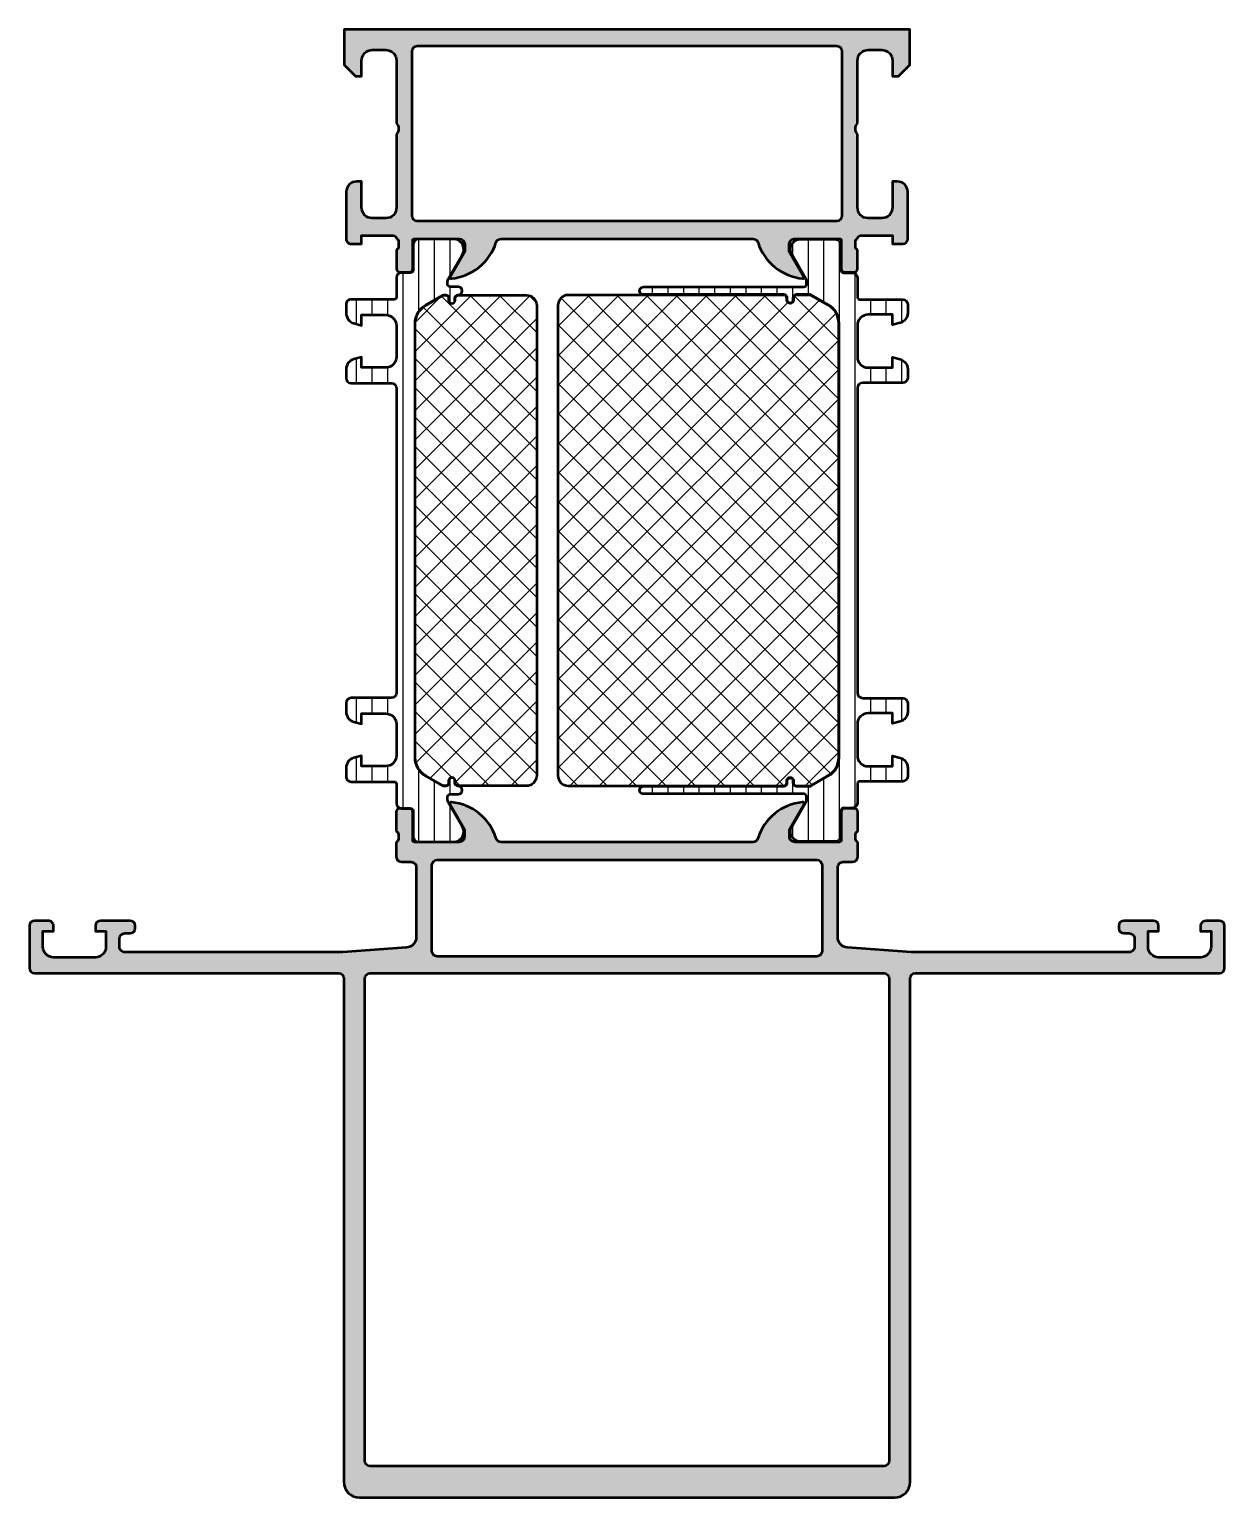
# Model space of a CAD drawing. Extents: x 0 to 114, y -50 to 90.
import ezdxf

# ---------------------------------------------------------------- set-up
doc = ezdxf.new("R2010")
doc.units = 0
for name, color, linetype, lineweight in [('0S-Alu contour', 7, 'Continuous', 50), ('0S-Alu hatch', 252, 'Continuous', 25), ('0S-Plastic contour', 254, 'Continuous', 50), ('0S-Plastic hatch', 253, 'Continuous', 25), ('0S-PT contour', 91, 'Continuous', 50), ('0S-PT hatch', 103, 'Continuous', 25)]:
    doc.layers.add(name, color=color, linetype=linetype, lineweight=lineweight)
pattern_1 = [(90, (0, 0), (-1.4859, 0), [])]
pattern_2 = [(135, (0, 0), (-1.403165018917055, -1.403165018917055), []), (225, (0, 0), (1.403165018917055, -1.403165018917055), [])]

# ---------------------------------------------------------------- blocks, each defined once
blk = doc.blocks.new('345130__8498F1BD_9DF1_48A2_BB07_DA88F0926DB5_')
at = {"layer": '0S-Alu hatch'}
h = blk.add_hatch(color=256, dxfattribs=at)
edge = h.paths.add_edge_path()
edge.add_ellipse((33.99999999999972, 86.99000000000697), major_axis=(-1.019999999999981, 0), ratio=1, start_angle=180, end_angle=270.0000000000004, ccw=False)
edge.add_line((35.0199999999997, 86.99000000000697), (35.01999999999972, 80.99793700397498))
edge.add_ellipse((34.47499999999969, 80.49000000000697), major_axis=(-0.7450000000000208, 0), ratio=1, start_angle=137.0159580816824, end_angle=222.9840419183174, ccw=False)
edge.add_line((35.01999999999971, 79.98206299603896), (35.01999999999971, 72.99000000000697))
edge.add_ellipse((33.9999999999997, 72.99000000000697), major_axis=(-1.02000000000001, 0), ratio=1, start_angle=90.0000000000004, end_angle=180, ccw=False)
edge.add_line((33.99999999999971, 71.97000000000696), (32.69999999999972, 71.97000000000698))
edge.add_ellipse((32.69999999999974, 72.990000000007), major_axis=(-1.020000000000024, 0), ratio=1, start_angle=0, end_angle=89.9999999999988, ccw=False)
edge.add_line((31.67999999999972, 72.99000000000697), (31.67999999999972, 75.47000000000696))
edge.add_line((31.67999999999972, 75.47000000000696), (31.19999999999971, 75.47000000000698))
edge.add_arc((31.19999999999972, 74.49000000000699), 0.9800000000000039, 90.00000000000021, 180)
edge.add_line((30.21999999999971, 74.49000000000697), (30.21999999999972, 69.99000000000692))
edge.add_arc((30.6999999999997, 69.99000000000693), 0.4799999999999756, 180, 270.0000000000013)
edge.add_line((30.6999999999997, 69.51000000000695), (31.67999999999971, 69.51000000000698))
edge.add_line((31.67999999999971, 69.51000000000698), (31.67999999999969, 70.310000000007))
edge.add_line((31.67999999999969, 70.310000000007), (34.69999999999969, 70.31000000000695))
edge.add_ellipse((34.70000000000029, 69.9900000000064), major_axis=(-0.3200000000005332, 0), ratio=1, start_angle=182.6290180869892, end_angle=270.0000000001081, ccw=False)
edge.add_ellipse((34.92116355345658, 69.72247940801256), major_axis=(-0.2988950563275106, 0), ratio=1, start_angle=178.8750496246801, end_angle=250.75878508388269, ccw=False)
edge.add_line((35.22000099999971, 69.71661125322593), (35.22000099999971, 69.26341645226742))
edge.add_ellipse((34.92113290435652, 69.25755634053841), major_axis=(-0.298925541737178, 0), ratio=1, start_angle=109.3137904509486, end_angle=181.1232937054578, ccw=False)
edge.add_line((35.01999999999971, 68.97545391782295), (35.0199999999997, 67.11000200000694))
edge.add_arc((35.2999999999997, 67.11000200000693), 0.2799999999999869, 180, 270.0000000000014)
edge.add_line((35.29999999999971, 66.83000200000694), (36.2799743190425, 66.83000200000693))
edge.add_arc((36.2799743190425, 67.11000200000693), 0.2800000000000153, 270, 360)
edge.add_line((36.55997431904252, 67.11000200000694), (36.55997431904251, 69.87000000000697))
edge.add_ellipse((36.69997431904248, 69.87000000000697), major_axis=(-0.1399999999999721, 0), ratio=1, start_angle=270, end_angle=360, ccw=False)
edge.add_line((36.69997431904248, 70.01000000000694), (40.99999999999972, 70.01000000000693))
edge.add_ellipse((40.99999999999971, 69.49000000000692), major_axis=(-0.5200000000000103, 0), ratio=1, start_angle=180, end_angle=269.9999999999976, ccw=False)
edge.add_line((41.51999999999971, 69.49000000000696), (41.51999999999973, 68.7846410161583))
edge.add_line((41.51999999999973, 68.7846410161583), (40.13582505045305, 66.38717967697939))
edge.add_arc((40.23811978464803, 66.32811978465524), 0.1181197846483109, 150.0000000000095, 275.6225775507951)
edge.add_arc((39.76177675882595, 71.16660886185487), 4.980000000000109, 275.6225775507932, 342.2515836439298)
edge.add_ellipse((44.99999999999974, 69.49000000000709), major_axis=(-0.5199999999998665, 0), ratio=1, start_angle=269.9999999999984, end_angle=342.2515836439338, ccw=False)
edge.add_line((44.99999999999976, 70.01000000000695), (68.9999999999996, 70.01000000000697))
edge.add_ellipse((68.9999999999996, 69.49000000000699), major_axis=(-0.5199999999999818, 0), ratio=1, start_angle=197.7484163560721, end_angle=270, ccw=False)
edge.add_arc((74.23822324117347, 71.16660886185483), 4.980000000000091, 197.74841635607, 264.3774224492069)
edge.add_arc((73.7618802153514, 66.32811978465521), 0.1181197846483065, 264.377422449211, 390.0000000000101)
edge.add_line((73.86417494954637, 66.38717967697939), (72.47999999999968, 68.7846410161583))
edge.add_line((72.47999999999968, 68.7846410161583), (72.47999999999969, 69.49000000000694))
edge.add_ellipse((72.99999999999967, 69.49000000000696), major_axis=(-0.5199999999999818, 0), ratio=1, start_angle=269.9999999999984, end_angle=360, ccw=False)
edge.add_line((72.99999999999967, 70.01000000000694), (77.30002568095689, 70.01000000000694))
edge.add_ellipse((77.3000256809569, 69.87000000000694), major_axis=(-0.1400000000000006, 0), ratio=1, start_angle=180, end_angle=270.0000000000058, ccw=False)
edge.add_line((77.44002568095691, 69.87000000000694), (77.44002568095692, 67.11000200000694))
edge.add_arc((77.72002568095692, 67.11000200000694), 0.2800000000000011, 180, 270)
edge.add_line((77.72002568095692, 66.83000200000694), (78.69999999999972, 66.83000200000694))
edge.add_arc((78.6999999999997, 67.11000200000693), 0.2799999999999869, 270.0000000000029, 360)
edge.add_line((78.97999999999969, 67.11000200000694), (78.97999999999966, 68.97545391782295))
edge.add_ellipse((79.07886709564276, 69.25755634053834), major_axis=(-0.2989255417370663, 0), ratio=1, start_angle=-1.1232937054662102, end_angle=70.68620954906271, ccw=False)
edge.add_line((78.77999899999969, 69.26341645226738), (78.77999899999969, 69.7166112532262))
edge.add_ellipse((79.07883644654046, 69.72247940800797), major_axis=(-0.2988950563250455, 0), ratio=1, start_angle=-70.75878508436102, end_angle=1.124950374397315, ccw=False)
edge.add_ellipse((79.2999999999997, 69.99000000000697), major_axis=(-0.3200000000000123, 0), ratio=1, start_angle=270, end_angle=357.3709819141987, ccw=False)
edge.add_line((79.2999999999997, 70.31000000000698), (82.31999999999974, 70.31000000000698))
edge.add_line((82.31999999999974, 70.31000000000698), (82.3199999999997, 69.51000000000698))
edge.add_line((82.3199999999997, 69.51000000000698), (83.29999999999971, 69.51000000000694))
edge.add_arc((83.29999999999971, 69.99000000000693), 0.4799999999999898, 270, 360)
edge.add_line((83.77999999999969, 69.99000000000694), (83.77999999999969, 74.49000000000697))
edge.add_arc((82.7999999999997, 74.49000000000697), 0.9799999999999897, 0, 89.99999999999918)
edge.add_line((82.7999999999997, 75.47000000000696), (82.31999999999972, 75.47000000000699))
edge.add_line((82.31999999999972, 75.47000000000699), (82.3199999999997, 72.99000000000694))
edge.add_ellipse((81.2999999999997, 72.99000000000694), major_axis=(-1.019999999999996, 0), ratio=1, start_angle=90, end_angle=180, ccw=False)
edge.add_line((81.2999999999997, 71.97000000000695), (79.9999999999997, 71.97000000000696))
edge.add_ellipse((79.9999999999997, 72.99000000000694), major_axis=(-1.019999999999996, 0), ratio=1, start_angle=0, end_angle=90, ccw=False)
edge.add_line((78.9799999999997, 72.99000000000697), (78.9799999999997, 79.98206299603896))
edge.add_ellipse((79.5249999999997, 80.49000000000697), major_axis=(-0.7449999999999897, 0), ratio=1, start_angle=-42.984041918319576, end_angle=42.984041918319576, ccw=False)
edge.add_line((78.9799999999997, 80.99793700397498), (78.9799999999997, 86.99000000000697))
edge.add_ellipse((79.99999999999973, 86.99000000000696), major_axis=(-1.020000000000024, 0), ratio=1, start_angle=270.0000000000008, end_angle=360, ccw=False)
edge.add_line((79.99999999999972, 88.01000000000698), (81.29999999999971, 88.01000000000695))
edge.add_ellipse((81.29999999999971, 86.99000000000697), major_axis=(-1.019999999999996, 0), ratio=1, start_angle=180, end_angle=270.0000000000008, ccw=False)
edge.add_line((82.31999999999972, 86.99000000000697), (82.31999999999972, 85.51000000000698))
edge.add_line((82.31999999999972, 85.51000000000698), (82.89171572875227, 85.51000000000698))
edge.add_line((82.89171572875227, 85.51000000000698), (83.9799999999997, 86.59828427125443))
edge.add_line((83.9799999999997, 86.59828427125443), (83.97999999999973, 89.97000000000696))
edge.add_line((83.97999999999973, 89.97000000000696), (30.01999999999971, 89.97000000000696))
edge.add_line((30.01999999999971, 89.97000000000696), (30.01999999999974, 86.59828427125443))
edge.add_line((30.01999999999974, 86.59828427125443), (31.10828427124717, 85.51000000000698))
edge.add_line((31.10828427124717, 85.51000000000698), (31.67999999999971, 85.510000000007))
edge.add_line((31.67999999999971, 85.510000000007), (31.67999999999971, 86.99000000000697))
edge.add_ellipse((32.69999999999972, 86.99000000000697), major_axis=(-1.020000000000006, 0), ratio=1, start_angle=270, end_angle=360, ccw=False)
edge.add_line((32.69999999999972, 88.01000000000698), (33.99999999999971, 88.01000000000695))
edge = h.paths.add_edge_path()
edge.add_ellipse((37.00001799965639, 87.88972055053647), major_axis=(-0.5000027408751322, 0), ratio=1, start_angle=270.0000000000106, end_angle=359.99968592151924, ccw=False)
edge.add_line((37.0000179996563, 88.38972329141158), (76.99985516165896, 88.38972329141158))
edge.add_ellipse((76.99985516165896, 87.88972055053647), major_axis=(-0.5000027408751322, 0), ratio=1, start_angle=180, end_angle=270, ccw=False)
edge.add_line((77.49985790253409, 87.8897205505367), (77.49985790253409, 72.18972884561092))
edge.add_ellipse((76.99985516165896, 72.18972884561092), major_axis=(-0.5000027408751322, 0), ratio=1, start_angle=90.00000000001143, end_angle=180, ccw=False)
edge.add_line((76.99985516165906, 71.68972610473578), (37.00001799965639, 71.6897261047358))
edge.add_ellipse((37.00001799965639, 72.18972884561092), major_axis=(-0.5000027408751251, 0), ratio=1, start_angle=0, end_angle=90, ccw=False)
edge.add_line((36.50001525878127, 72.18972884561092), (36.50001525878877, 87.88972329140408))
at = {"layer": '0S-Alu contour', "color": 7}
for points in [[(82.31999999999972, 86.99000000000697), (82.31999999999972, 85.51000000000698), (82.89171572875227, 85.51000000000698), (83.9799999999997, 86.59828427125443), (83.97999999999973, 89.97000000000696), (30.01999999999971, 89.97000000000696), (30.01999999999974, 86.59828427125443), (31.10828427124717, 85.51000000000698), (31.67999999999971, 85.510000000007), (31.67999999999971, 86.99000000000697)], [(37.0000179996563, 88.38972329141158), (76.99985516165896, 88.38972329141158)], [(32.69999999999972, 88.01000000000698), (33.99999999999971, 88.01000000000695)], [(35.0199999999997, 86.99000000000697), (35.01999999999972, 80.99793700397498)], [(36.50001525878127, 72.18972884561092), (36.50001525878877, 87.88972329140408)], [(77.49985790253409, 87.8897205505367), (77.49985790253409, 72.18972884561092)], [(78.9799999999997, 80.99793700397498), (78.9799999999997, 86.99000000000697)], [(79.99999999999972, 88.01000000000698), (81.29999999999971, 88.01000000000695)], [(35.01999999999971, 79.98206299603896), (35.01999999999971, 72.99000000000697)], [(78.9799999999997, 72.99000000000697), (78.9799999999997, 79.98206299603896)], [(30.21999999999971, 74.49000000000697), (30.21999999999972, 69.99000000000692)], [(31.67999999999972, 72.99000000000697), (31.67999999999972, 75.47000000000696), (31.19999999999971, 75.47000000000698)], [(82.7999999999997, 75.47000000000696), (82.31999999999972, 75.47000000000699), (82.3199999999997, 72.99000000000694)], [(83.77999999999969, 69.99000000000694), (83.77999999999969, 74.49000000000697)], [(33.99999999999971, 71.97000000000696), (32.69999999999972, 71.97000000000698)], [(76.99985516165906, 71.68972610473578), (37.00001799965639, 71.6897261047358)], [(81.2999999999997, 71.97000000000695), (79.9999999999997, 71.97000000000696)], [(30.6999999999997, 69.51000000000695), (31.67999999999971, 69.51000000000698), (31.67999999999969, 70.310000000007), (34.69999999999969, 70.31000000000695)], [(36.69997431904248, 70.01000000000694), (40.99999999999972, 70.01000000000693)], [(44.99999999999976, 70.01000000000695), (68.9999999999996, 70.01000000000697)], [(72.99999999999967, 70.01000000000694), (77.30002568095689, 70.01000000000694)], [(79.2999999999997, 70.31000000000698), (82.31999999999974, 70.31000000000698), (82.3199999999997, 69.51000000000698), (83.29999999999971, 69.51000000000694)], [(35.01999999999971, 68.97545391782295), (35.0199999999997, 67.11000200000694)], [(35.22000099999971, 69.71661125322593), (35.22000099999971, 69.26341645226742)], [(36.55997431904252, 67.11000200000694), (36.55997431904251, 69.87000000000697)], [(41.51999999999971, 69.49000000000696), (41.51999999999973, 68.7846410161583), (40.13582505045305, 66.38717967697939)], [(73.86417494954637, 66.38717967697939), (72.47999999999968, 68.7846410161583), (72.47999999999969, 69.49000000000694)], [(77.44002568095691, 69.87000000000694), (77.44002568095692, 67.11000200000694)], [(78.77999899999969, 69.26341645226738), (78.77999899999969, 69.7166112532262)], [(78.97999999999969, 67.11000200000694), (78.97999999999966, 68.97545391782295)], [(35.29999999999971, 66.83000200000694), (36.2799743190425, 66.83000200000693)], [(77.72002568095692, 66.83000200000694), (78.69999999999972, 66.83000200000694)]]:
    blk.add_lwpolyline(points, dxfattribs=at)
at = {"layer": '0S-Alu contour', "color": 7, "extrusion": (0, 0, -1)}
for centre, radius, start, end in [((-37.00001799965639, 87.88972055053647), 0.5000027408751322, 0.0003140784807261, 89.99999999998941), ((-76.99985516165896, 87.88972055053647), 0.5000027408751322, 90, 180), ((-32.69999999999972, 86.99000000000697), 1.020000000000006, 0, 90), ((-33.99999999999972, 86.99000000000697), 1.019999999999981, 89.9999999999996, 180), ((-79.99999999999973, 86.99000000000696), 1.020000000000024, 0, 89.9999999999992), ((-81.29999999999971, 86.99000000000697), 1.019999999999996, 89.9999999999992, 180), ((-34.47499999999969, 80.49000000000697), 0.7450000000000209, 137.0159580816826, 222.9840419183178), ((-79.5249999999997, 80.49000000000697), 0.7449999999999897, 317.0159580816804, 42.98404191831962), ((-32.69999999999974, 72.990000000007), 1.020000000000024, 270.0000000000012, 0), ((-33.9999999999997, 72.99000000000697), 1.02000000000001, 180, 269.9999999999996), ((-79.9999999999997, 72.99000000000694), 1.019999999999996, 270, 0), ((-81.2999999999997, 72.99000000000694), 1.019999999999996, 180, 270), ((-37.00001799965639, 72.18972884561092), 0.5000027408751251, 270, 0), ((-76.99985516165896, 72.18972884561092), 0.5000027408751322, 180, 269.9999999999886), ((-34.70000000000029, 69.9900000000064), 0.3200000000005332, 89.99999999989186, 177.3709819130108), ((-34.92116355345658, 69.72247940801256), 0.2988950563275106, 109.2412149161173, 181.12495037532), ((-36.69997431904248, 69.87000000000697), 0.1399999999999721, 0, 90), ((-40.99999999999971, 69.49000000000692), 0.5200000000000103, 90.00000000000236, 180), ((-44.99999999999974, 69.49000000000709), 0.5199999999998665, 17.7484163560662, 90.00000000000156), ((-68.9999999999996, 69.49000000000699), 0.5199999999999818, 90, 162.2515836439279), ((-72.99999999999967, 69.49000000000696), 0.5199999999999818, 0, 90.00000000000156), ((-77.3000256809569, 69.87000000000694), 0.1400000000000006, 89.99999999999419, 180), ((-79.07883644654046, 69.72247940800797), 0.2988950563250455, 358.8750496256027, 70.75878508436107), ((-79.2999999999997, 69.99000000000697), 0.3200000000000123, 2.629018085801287, 90), ((-34.92113290435652, 69.25755634053841), 0.298925541737178, 178.8767062945422, 250.6862095490514), ((-79.07886709564276, 69.25755634053834), 0.2989255417370663, 289.3137904509373, 1.123293705466265)]:
    blk.add_arc(centre, radius, start, end, dxfattribs=at)
at = {"layer": '0S-Alu contour', "color": 7}
for centre, radius, start, end in [((31.19999999999972, 74.49000000000699), 0.9800000000000039, 90.00000000000021, 180), ((82.7999999999997, 74.49000000000697), 0.9799999999999897, 0, 89.99999999999918), ((30.6999999999997, 69.99000000000693), 0.4799999999999756, 180, 270.0000000000013), ((83.29999999999971, 69.99000000000693), 0.4799999999999898, 270, 0), ((39.76177675882595, 71.16660886185487), 4.980000000000109, 275.6225775507932, 342.2515836439298), ((74.23822324117347, 71.16660886185483), 4.980000000000091, 197.74841635607, 264.3774224492069), ((35.2999999999997, 67.11000200000693), 0.2799999999999869, 180, 270.0000000000014), ((36.2799743190425, 67.11000200000693), 0.2800000000000153, 270, 0), ((40.23811978464803, 66.32811978465524), 0.1181197846483109, 150.0000000000095, 275.6225775507951), ((73.7618802153514, 66.32811978465521), 0.1181197846483065, 264.377422449211, 30.00000000001013), ((77.72002568095692, 67.11000200000694), 0.2800000000000011, 180, 270), ((78.6999999999997, 67.11000200000693), 0.2799999999999869, 270.0000000000029, 0)]:
    blk.add_arc(centre, radius, start, end, dxfattribs=at)
blk = doc.blocks.new('245323__83D321C8_B71C_41A9_AF16_5AAFBABAF42B___2EC310F9_2B1C_47F0_B43D_344792403B3E_')
at = {"layer": '0S-Plastic hatch'}
h = blk.add_hatch(dxfattribs=at)
h.set_pattern_fill('ANSI31', color=256, scale=0.4680000000000001, angle=45, style=0)
h.set_pattern_definition(pattern_1)
edge = h.paths.add_edge_path()
edge.add_ellipse((34.79999999999995, 64.4400000000542), major_axis=(-0.2100000000000435, 0), ratio=1, start_angle=90.00000000000188, end_angle=180, ccw=False)
edge.add_line((34.79999999999996, 64.23000000005415), (30.69999999999999, 64.23000000005418))
edge.add_arc((30.69999999999999, 63.74000000005419), 0.4899999999999878, 89.99999999999959, 180)
edge.add_line((30.21, 63.7400000000542), (30.21, 62.90925077667981))
edge.add_arc((31.19999999999991, 62.90925077667981), 0.9899999999999096, 180, 255.000000000001)
edge.add_line((30.94376914534846, 61.95298420865372), (31.69, 61.7530322537826))
edge.add_line((31.69, 61.7530322537826), (31.69, 62.7500000000541))
edge.add_line((31.69, 62.7500000000541), (33.99999999999998, 62.75000000005416))
edge.add_ellipse((34.00000000000002, 61.74000000005415), major_axis=(-1.010000000000005, 0), ratio=1, start_angle=180, end_angle=270.000000000002, ccw=False)
edge.add_line((35.01000000000001, 61.74000000005414), (35.01000000000001, 58.74000000005416))
edge.add_ellipse((34, 58.74000000005415), major_axis=(-1.010000000000005, 0), ratio=1, start_angle=89.9999999999996, end_angle=180, ccw=False)
edge.add_line((33.99999999999999, 57.73000000005414), (31.69, 57.73000000005415))
edge.add_line((31.69, 57.73000000005415), (31.69, 58.72696774632575))
edge.add_line((31.69, 58.72696774632575), (30.94376914534848, 58.52701579145469))
edge.add_arc((31.19999999999995, 57.57074922342855), 0.9899999999999625, 104.9999999999992, 180)
edge.add_line((30.20999999999999, 57.57074922342853), (30.21000000000001, 56.74000000005412))
edge.add_arc((30.69999999999998, 56.74000000005412), 0.4899999999999736, 180, 269.9999999999996)
edge.add_line((30.69999999999998, 56.25000000005415), (34.49999999999999, 56.25000000005414))
edge.add_ellipse((34.49999999999998, 55.74000000005412), major_axis=(-0.5100000000000265, 0), ratio=1, start_angle=180, end_angle=269.9999999999992, ccw=False)
edge.add_line((35.01000000000001, 55.74000000005413), (35.01, 26.74000000000696))
edge.add_ellipse((34.50000000000001, 26.74000000000696), major_axis=(-0.5099999999999838, 0), ratio=1, start_angle=90, end_angle=180, ccw=False)
edge.add_line((34.50000000000001, 26.23000000000697), (30.69999999999997, 26.23000000000697))
edge.add_arc((30.69999999999997, 25.74000000000701), 0.4899999999999629, 90.00000000000043, 180)
edge.add_line((30.21000000000001, 25.74000000000701), (30.21, 24.90925077663267))
edge.add_arc((31.20000000000008, 24.90925077663267), 0.9900000000000873, 180, 255.0000000000054)
edge.add_line((30.94376914534866, 23.95298420860638), (31.69, 23.75303225373544))
edge.add_line((31.69, 23.75303225373544), (31.69, 24.75000000000695))
edge.add_line((31.69, 24.75000000000695), (34.00000000000008, 24.75000000000692))
edge.add_ellipse((34.00000000000007, 23.74000000000698), major_axis=(-1.009999999999934, 0), ratio=1, start_angle=180, end_angle=269.9999999999996, ccw=False)
edge.add_line((35.01000000000001, 23.74000000000698), (35.01, 20.74000000000697))
edge.add_ellipse((34, 20.74000000000696), major_axis=(-1.009999999999998, 0), ratio=1, start_angle=90, end_angle=180, ccw=False)
edge.add_line((34, 19.73000000000696), (31.69, 19.73000000000697))
edge.add_line((31.69, 19.73000000000697), (31.69, 20.72696774627857))
edge.add_line((31.69, 20.72696774627857), (30.94376914534845, 20.52701579140746))
edge.add_arc((31.19999999999999, 19.5707492233813), 0.9899999999999891, 105.0000000000027, 180)
edge.add_line((30.21, 19.5707492233813), (30.21000000000001, 18.74000000000691))
edge.add_arc((30.7, 18.74000000000691), 0.4899999999999949, 180, 270.0000000000004)
edge.add_line((30.7, 18.25000000000692), (34.79999999999998, 18.25000000000698))
edge.add_ellipse((34.79999999999999, 18.04000000000695), major_axis=(-0.2100000000000257, 0), ratio=1, start_angle=180, end_angle=270.00000000000193, ccw=False)
edge.add_line((35.01000000000001, 18.04000000000695), (35.01, 16.19999432109747))
edge.add_arc((35.49999732109769, 16.19999432109747), 0.4899973210976896, 180, 270)
edge.add_line((35.49999732109769, 15.70999699999978), (36.31033133334014, 15.70999700000695))
edge.add_ellipse((36.31033133334018, 15.3999970000069), major_axis=(-0.3100000000000591, 0), ratio=1, start_angle=179.9920752627534, end_angle=270.0000000000066, ccw=False)
edge.add_line((36.62033133037502, 15.39995412305218), (36.61999938284756, 12.99999723393182))
edge.add_arc((37.1099946951643, 12.99999531232004), 0.4899953123205045, 179.9997753033853, 270.0000777847392)
edge.add_line((37.10999536038184, 12.50999999999999), (40.58582249619113, 12.51000000000695))
edge.add_arc((40.44422884911504, 13.4898180747298), 0.9899960709244714, 278.222896358899, 392.7407569883803)
edge.add_line((41.27694055409594, 14.02524634894932), (39.95830425788748, 16.30919172374474))
edge.add_ellipse((40.39997634630688, 16.56419118793474), major_axis=(-0.5099989808087361, 0), ratio=1, start_angle=-0.005743823361001432, end_angle=29.99999659934889, ccw=False)
edge.add_line((39.88997736806084, 16.56424231463269), (39.89000000131588, 16.79002606457711))
edge.add_ellipse((40.15000000005471, 16.78999999996165), major_axis=(-0.260000000045304, 0), ratio=1, start_angle=270.0000000061333, end_angle=359.99425618279395, ccw=False)
edge.add_line((40.15000000002689, 17.05000000000696), (40.90040663939101, 17.05000000000699))
edge.add_arc((40.90040663939098, 17.43925907312374), 0.3892590731167509, 270.0000000000031, 450.0000000000031)
edge.add_ellipse((40.90040663939094, 18.14000000000702), major_axis=(-0.3114818537665336, 0), ratio=1, start_angle=0, end_angle=90.00000000000517, ccw=False)
edge.add_line((40.5889247856244, 18.14000000000703), (40.58892478562441, 18.34057079529318))
edge.add_arc((40.29949558091064, 18.34057079529318), 0.2894292047137696, 0, 180)
edge.add_line((40.01006637619688, 18.34057079529319), (40.01006637619688, 18.14000000000694))
edge.add_ellipse((39.70006637619693, 18.14000000000693), major_axis=(-0.3099999999999454, 0), ratio=1, start_angle=93.33843872004661, end_angle=180, ccw=False)
edge.add_line((39.71811884915458, 17.83052607829449), (39.53498719053977, 17.83052607829443))
edge.add_ellipse((39.53498719053974, 18.04052607829447), major_axis=(-0.2100000000000399, 0), ratio=1, start_angle=60.000000000000625, end_angle=90.00000000000972, ccw=False)
edge.add_line((39.42998719053972, 17.8586607434997), (37.79500000000002, 18.80262103807932))
edge.add_ellipse((38.79999999999995, 20.54333209968604), major_axis=(-2.009999999999962, 0), ratio=1, start_angle=0, end_angle=60.00000000000159, ccw=False)
edge.add_line((36.78999999999999, 20.54333209968604), (36.79000000000002, 61.9366679003751))
edge.add_ellipse((38.79999999999995, 61.93666790037508), major_axis=(-2.009999999999934, 0), ratio=1, start_angle=300.00000000000375, end_angle=360, ccw=False)
edge.add_line((37.79499999999987, 63.67737896198168), (39.42998719053943, 64.62133925656141))
edge.add_ellipse((39.53498719053951, 64.4394739217665), major_axis=(-0.2100000000001922, 0), ratio=1, start_angle=270.0000000000116, end_angle=299.99999999999557, ccw=False)
edge.add_line((39.53498719053947, 64.6494739217667), (39.7181188491547, 64.64947392176667))
edge.add_ellipse((39.70006637619691, 64.34000000005422), major_axis=(-0.309999999999963, 0), ratio=1, start_angle=180, end_angle=266.6615612799259, ccw=False)
edge.add_line((40.01006637619688, 64.34000000005423), (40.01006637619688, 64.13942920476792))
edge.add_arc((40.29949558091065, 64.13942920476791), 0.2894292047137625, 180, 360)
edge.add_line((40.58892478562441, 64.1394292047679), (40.58892478562441, 64.34000000005406))
edge.add_ellipse((40.900406639391, 64.34000000005403), major_axis=(-0.3114818537665868, 0), ratio=1, start_angle=270.0000000000026, end_angle=360, ccw=False)
edge.add_arc((40.90040663939099, 65.04074092693739), 0.3892590731167473, 269.999999999999, 449.999999999999)
edge.add_line((40.900406639391, 65.43000000005414), (40.15000000002689, 65.43000000005416))
edge.add_ellipse((40.15000000002689, 65.69000000007166), major_axis=(-0.2600000000174987, 0), ratio=1, start_angle=0.005743823170689666, end_angle=89.99999999999687, ccw=False)
edge.add_line((39.89000000131588, 65.6899739354285), (39.88997736808802, 65.91575741511983))
edge.add_ellipse((40.39997736552574, 65.91580853908229), major_axis=(-0.5100000000001353, 0), ratio=1, start_angle=-29.999996599342808, end_angle=0.0057435044358271625, ccw=False)
edge.add_line((39.95830439446063, 66.1708085128679), (41.27694055409587, 68.45475365111167))
edge.add_arc((40.44422884911504, 68.99018192533131), 0.9899960709244723, 327.2592430116113, 441.7771036410969)
edge.add_line((40.5858224961912, 69.97000000005416), (37.10999536038182, 69.9700000000611))
edge.add_arc((37.10999536038182, 69.48000402261553), 0.4899959774455738, 90.00000000000082, 180.0079247372467)
edge.add_line((36.61999938762317, 69.47993624992083), (36.62033133037495, 67.08004587759238))
edge.add_ellipse((36.31033133333427, 67.08000300006013), major_axis=(-0.3100000000059718, 0), ratio=1, start_angle=90.00000000110191, end_angle=180.0079248439906, ccw=False)
edge.add_line((36.31033133334023, 66.77000300005416), (35.49999732109761, 66.77000300006132))
edge.add_arc((35.49999732109765, 66.28000567896368), 0.489997321097647, 90.000000000005, 180)
edge.add_line((35.01000000000001, 66.28000567896363), (35.01, 64.44000000005416))
at = {"layer": '0S-Plastic contour', "color": 7}
for points in [[(36.61999938762317, 69.47993624992083), (36.62033133037495, 67.08004587759238)], [(40.5858224961912, 69.97000000005416), (37.10999536038182, 69.9700000000611)], [(39.95830439446063, 66.1708085128679), (41.27694055409587, 68.45475365111167)], [(35.01000000000001, 66.28000567896363), (35.01, 64.44000000005416)], [(36.31033133334023, 66.77000300005416), (35.49999732109761, 66.77000300006132)], [(39.89000000131588, 65.6899739354285), (39.88997736808802, 65.91575741511983)], [(37.79499999999987, 63.67737896198168), (39.42998719053943, 64.62133925656141)], [(39.53498719053947, 64.6494739217667), (39.7181188491547, 64.64947392176667)], [(40.900406639391, 65.43000000005414), (40.15000000002689, 65.43000000005416)], [(30.21, 63.7400000000542), (30.21, 62.90925077667981)], [(34.79999999999996, 64.23000000005415), (30.69999999999999, 64.23000000005418)], [(40.01006637619688, 64.34000000005423), (40.01006637619688, 64.13942920476792)], [(40.58892478562441, 64.1394292047679), (40.58892478562441, 64.34000000005406)], [(30.94376914534846, 61.95298420865372), (31.69, 61.7530322537826), (31.69, 62.7500000000541), (33.99999999999998, 62.75000000005416)], [(35.01000000000001, 61.74000000005414), (35.01000000000001, 58.74000000005416)], [(36.78999999999999, 20.54333209968604), (36.79000000000002, 61.9366679003751)], [(30.20999999999999, 57.57074922342853), (30.21000000000001, 56.74000000005412)], [(33.99999999999999, 57.73000000005414), (31.69, 57.73000000005415), (31.69, 58.72696774632575), (30.94376914534848, 58.52701579145469)], [(30.69999999999998, 56.25000000005415), (34.49999999999999, 56.25000000005414)], [(35.01000000000001, 55.74000000005413), (35.01, 26.74000000000696)], [(30.21000000000001, 25.74000000000701), (30.21, 24.90925077663267)], [(34.50000000000001, 26.23000000000697), (30.69999999999997, 26.23000000000697)], [(30.94376914534866, 23.95298420860638), (31.69, 23.75303225373544), (31.69, 24.75000000000695), (34.00000000000008, 24.75000000000692)], [(35.01000000000001, 23.74000000000698), (35.01, 20.74000000000697)], [(34, 19.73000000000696), (31.69, 19.73000000000697), (31.69, 20.72696774627857), (30.94376914534845, 20.52701579140746)], [(30.21, 19.5707492233813), (30.21000000000001, 18.74000000000691)], [(30.7, 18.25000000000692), (34.79999999999998, 18.25000000000698)], [(39.42998719053972, 17.8586607434997), (37.79500000000002, 18.80262103807932)], [(40.01006637619688, 18.34057079529319), (40.01006637619688, 18.14000000000694)], [(40.5889247856244, 18.14000000000703), (40.58892478562441, 18.34057079529318)], [(35.01000000000001, 18.04000000000695), (35.01, 16.19999432109747)], [(39.71811884915458, 17.83052607829449), (39.53498719053977, 17.83052607829443)], [(40.15000000002689, 17.05000000000696), (40.90040663939101, 17.05000000000699)], [(35.49999732109769, 15.70999699999978), (36.31033133334014, 15.70999700000695)], [(36.62033133037502, 15.39995412305218), (36.61999938284756, 12.99999723393182)], [(39.88997736806084, 16.56424231463269), (39.89000000131588, 16.79002606457711)], [(41.27694055409594, 14.02524634894932), (39.95830425788748, 16.30919172374474)], [(37.10999536038184, 12.50999999999999), (40.58582249619113, 12.51000000000695)]]:
    blk.add_lwpolyline(points, dxfattribs=at)
for centre, radius, start, end in [((37.10999536038182, 69.48000402261553), 0.4899959774455738, 90.00000000000082, 180.0079247372467), ((40.44422884911504, 68.99018192533131), 0.9899960709244723, 327.2592430116113, 81.77710364109694), ((35.49999732109765, 66.28000567896368), 0.489997321097647, 90.000000000005, 180), ((40.90040663939099, 65.04074092693739), 0.3892590731167473, 269.999999999999, 89.99999999999896), ((30.69999999999999, 63.74000000005419), 0.4899999999999878, 89.99999999999959, 180), ((40.29949558091065, 64.13942920476791), 0.2894292047137625, 180, 0), ((31.19999999999991, 62.90925077667981), 0.9899999999999096, 180, 255.000000000001), ((31.19999999999995, 57.57074922342855), 0.9899999999999625, 104.9999999999992, 180), ((30.69999999999998, 56.74000000005412), 0.4899999999999736, 180, 269.9999999999996), ((30.69999999999997, 25.74000000000701), 0.4899999999999629, 90.00000000000043, 180), ((31.20000000000008, 24.90925077663267), 0.9900000000000873, 180, 255.0000000000054), ((31.19999999999999, 19.5707492233813), 0.9899999999999891, 105.0000000000027, 180), ((30.7, 18.74000000000691), 0.4899999999999949, 180, 270.0000000000004), ((40.29949558091064, 18.34057079529318), 0.2894292047137696, 0, 180), ((40.90040663939098, 17.43925907312374), 0.3892590731167509, 270.0000000000031, 90.00000000000314), ((35.49999732109769, 16.19999432109747), 0.4899973210976896, 180, 270), ((40.44422884911504, 13.4898180747298), 0.9899960709244714, 278.222896358899, 32.74075698838023), ((37.1099946951643, 12.99999531232004), 0.4899953123205045, 179.9997753033853, 270.0000777847392)]:
    blk.add_arc(centre, radius, start, end, dxfattribs=at)
at = {"layer": '0S-Plastic contour', "color": 7, "extrusion": (0, 0, -1)}
for centre, radius, start, end in [((-36.31033133333427, 67.08000300006013), 0.3100000000059718, 179.9920751560094, 269.9999999988981), ((-40.39997736552574, 65.91580853908229), 0.5100000000001353, 359.9942564955642, 29.99999659934288), ((-34.79999999999995, 64.4400000000542), 0.2100000000000435, 180, 269.9999999999981), ((-39.53498719053951, 64.4394739217665), 0.2100000000001922, 60.00000000000441, 89.99999999998838), ((-39.70006637619691, 64.34000000005422), 0.309999999999963, 93.3384387200741, 180), ((-40.15000000002689, 65.69000000007166), 0.2600000000174987, 270.0000000000031, 359.9942561768293), ((-40.900406639391, 64.34000000005403), 0.3114818537665869, 0, 89.99999999999739), ((-38.79999999999995, 61.93666790037508), 2.009999999999934, 0, 59.99999999999623), ((-34.00000000000002, 61.74000000005415), 1.010000000000005, 89.999999999998, 180), ((-34, 58.74000000005415), 1.010000000000005, 180, 270.0000000000004), ((-34.49999999999998, 55.74000000005412), 0.5100000000000265, 90.0000000000008, 180), ((-34.50000000000001, 26.74000000000696), 0.5099999999999838, 180, 270), ((-34.00000000000007, 23.74000000000698), 1.009999999999934, 90.0000000000004, 180), ((-34, 20.74000000000696), 1.009999999999998, 180, 270), ((-38.79999999999995, 20.54333209968604), 2.009999999999962, 299.9999999999984, 0), ((-34.79999999999999, 18.04000000000695), 0.2100000000000257, 89.99999999999805, 180), ((-39.53498719053974, 18.04052607829447), 0.2100000000000399, 269.9999999999903, 299.9999999999994), ((-39.70006637619693, 18.14000000000693), 0.3099999999999454, 180, 266.6615612799534), ((-40.15000000005471, 16.78999999996165), 0.260000000045304, 0.0057438172060589, 89.99999999386671), ((-40.90040663939094, 18.14000000000702), 0.3114818537665336, 269.9999999999948, 0), ((-36.31033133334018, 15.3999970000069), 0.3100000000000591, 89.99999999999343, 180.0079247372467), ((-40.39997634630688, 16.56419118793474), 0.5099989808087361, 330.0000034006511, 0.0057438233610352)]:
    blk.add_arc(centre, radius, start, end, dxfattribs=at)
blk = doc.blocks.new('465530__A9B299B8_0687_4493_AAED_0A7B56526BA0_')
at = {"layer": '0S-PT hatch'}
h = blk.add_hatch(dxfattribs=at)
h.set_pattern_fill('ANSI37', color=256, scale=0.625, angle=90, style=0)
h.set_pattern_definition(pattern_2)
edge = h.paths.add_edge_path()
edge.add_line((48.39, 63.6402033197496), (48.39, 18.83979668031148))
edge.add_ellipse((47.4, 18.83979668031148), major_axis=(-0.9900000000000019, 0), ratio=1, start_angle=90.0000000000004, end_angle=180, ccw=False)
edge.add_line((47.4, 17.84979668031148), (40.89892478562441, 17.84979668031148))
edge.add_ellipse((40.89892478562441, 18.13979668031149), major_axis=(-0.2900000000000062, 0), ratio=1, start_angle=0, end_angle=90.00000000000142, ccw=False)
edge.add_line((40.6089247856244, 18.13979668031149), (40.6089247856244, 18.34036747559773))
edge.add_arc((40.29949558091064, 18.34036747559773), 0.3094292047137586, 0, 180)
edge.add_line((39.99006637619689, 18.34036747559772), (39.99006637619689, 18.1397966803115))
edge.add_ellipse((39.7000663761969, 18.13979668031149), major_axis=(-0.289999999999992, 0), ratio=1, start_angle=93.45167180618228, end_angle=180, ccw=False)
edge.add_line((39.71752629167172, 17.850322758599), (39.53498719053955, 17.850322758599))
edge.add_ellipse((39.53498719053956, 18.04032275859903), major_axis=(-0.1900000000000261, 0), ratio=1, start_angle=60.00000000000239, end_angle=89.99999999999568, ccw=False)
edge.add_line((39.43998719053956, 17.87577793187996), (37.80500000000001, 18.81973822645953))
edge.add_ellipse((38.79999999999997, 20.54312877999056), major_axis=(-1.989999999999977, 0), ratio=1, start_angle=0, end_angle=60.00000000000102, ccw=False)
edge.add_line((36.81, 20.54312877999057), (36.81000000000002, 61.93646458067959))
edge.add_ellipse((38.79999999999998, 61.93646458067961), major_axis=(-1.989999999999959, 0), ratio=1, start_angle=299.99999999999875, end_angle=360, ccw=False)
edge.add_line((37.80500000000003, 63.65985513421063), (39.43998719053958, 64.60381542879018))
edge.add_ellipse((39.5349871905395, 64.43927060207137), major_axis=(-0.1899999999997706, 0), ratio=1, start_angle=269.99999999998715, end_angle=300.00000000001234, ccw=False)
edge.add_line((39.53498719053955, 64.62927060207114), (39.7175262916716, 64.62927060207114))
edge.add_ellipse((39.70006637619685, 64.33979668035862), major_axis=(-0.2900000000000274, 0), ratio=1, start_angle=180, end_angle=266.54832819383216, ccw=False)
edge.add_line((39.99006637619688, 64.33979668035867), (39.99006637619689, 64.13922588507242))
edge.add_arc((40.30003318809845, 64.13922588507242), 0.3099668119015604, 180, 360)
edge.add_line((40.61000000000001, 64.13922588507242), (40.61000000000002, 64.3397966803115))
edge.add_ellipse((40.90040663939101, 64.33979668031148), major_axis=(-0.2904066393909872, 0), ratio=1, start_angle=270.00000000041916, end_angle=360, ccw=False)
edge.add_line((40.90040663938888, 64.63020331970246), (47.39999999999284, 64.63020331974958))
edge.add_ellipse((47.40000000000001, 63.6402033197496), major_axis=(-0.9899999999999948, 0), ratio=1, start_angle=180, end_angle=270.0000000004145, ccw=False)
at = {"layer": '0S-PT contour', "color": 7}
for points in [[(37.80500000000003, 63.65985513421063), (39.43998719053958, 64.60381542879018)], [(39.53498719053955, 64.62927060207114), (39.7175262916716, 64.62927060207114)], [(40.90040663938888, 64.63020331970246), (47.39999999999284, 64.63020331974958)], [(39.99006637619688, 64.33979668035867), (39.99006637619689, 64.13922588507242)], [(40.61000000000001, 64.13922588507242), (40.61000000000002, 64.3397966803115)], [(48.39, 63.6402033197496), (48.39, 18.83979668031148)], [(36.81, 20.54312877999057), (36.81000000000002, 61.93646458067959)], [(39.43998719053956, 17.87577793187996), (37.80500000000001, 18.81973822645953)], [(39.99006637619689, 18.34036747559772), (39.99006637619689, 18.1397966803115)], [(40.6089247856244, 18.13979668031149), (40.6089247856244, 18.34036747559773)], [(39.71752629167172, 17.850322758599), (39.53498719053955, 17.850322758599)], [(47.4, 17.84979668031148), (40.89892478562441, 17.84979668031148)]]:
    blk.add_lwpolyline(points, dxfattribs=at)
at = {"layer": '0S-PT contour', "color": 7, "extrusion": (0, 0, -1)}
for centre, radius, start, end in [((-39.5349871905395, 64.43927060207137), 0.1899999999997707, 59.99999999998768, 90.00000000001288), ((-39.70006637619685, 64.33979668035862), 0.2900000000000274, 93.45167180616781, 180), ((-40.90040663939101, 64.33979668031148), 0.2904066393909872, 0, 89.99999999958084), ((-47.40000000000001, 63.6402033197496), 0.9899999999999948, 89.99999999958548, 180), ((-38.79999999999998, 61.93646458067961), 1.989999999999959, 0, 60.00000000000127), ((-38.79999999999997, 20.54312877999056), 1.989999999999977, 299.9999999999991, 0), ((-47.4, 18.83979668031148), 0.9900000000000019, 180, 269.9999999999996), ((-39.53498719053956, 18.04032275859903), 0.1900000000000261, 270.0000000000043, 299.9999999999976), ((-39.7000663761969, 18.13979668031149), 0.289999999999992, 180, 266.5483281938177), ((-40.89892478562441, 18.13979668031149), 0.2900000000000062, 269.9999999999986, 0)]:
    blk.add_arc(centre, radius, start, end, dxfattribs=at)
at = {"layer": '0S-PT contour', "color": 7}
for centre, radius, start, end in [((40.30003318809845, 64.13922588507242), 0.3099668119015604, 180, 0), ((40.29949558091064, 18.34036747559773), 0.3094292047137586, 0, 180)]:
    blk.add_arc(centre, radius, start, end, dxfattribs=at)
blk = doc.blocks.new('465530__DDDD1715_D9AD_4A5C_B1F0_28B44E728C7E_')
at = {"layer": '0S-PT hatch'}
h = blk.add_hatch(dxfattribs=at)
h.set_pattern_fill('ANSI37', color=256, scale=0.625, angle=90, style=0)
h.set_pattern_definition(pattern_2)
edge = h.paths.add_edge_path()
edge.add_line((50.41000000000118, 63.65020331974346), (50.40999999999982, 18.84979668030532))
edge.add_arc((51.39999999999981, 18.84979668030529), 0.9899999999999948, 180, 269.9999999999988)
edge.add_line((51.39999999999979, 17.8597966803053), (71.95634587524391, 17.85979668030466))
edge.add_arc((71.95634587524394, 18.14979668030468), 0.2900000000000133, 269.9999999999944, 360)
edge.add_line((72.24634587524395, 18.14979668030467), (72.2463458752439, 18.35036747559089))
edge.add_ellipse((72.5557750799577, 18.35036747559088), major_axis=(-0.3094292047137799, 0), ratio=1, start_angle=180, end_angle=360, ccw=False)
edge.add_line((72.86520428467148, 18.35036747559087), (72.86520428467145, 18.14979668030465))
edge.add_arc((73.15520428467144, 18.14979668030465), 0.289999999999992, 180, 266.5483281938177)
edge.add_line((73.13774436919662, 17.86032275859216), (74.46501280946025, 17.86032275859211))
edge.add_arc((74.46501280946023, 18.0503227585921), 0.1899999999999835, 270.0000000000043, 299.9999999999975)
edge.add_line((74.56001280946022, 17.88577793187306), (76.1949999999998, 18.82973822645258))
edge.add_arc((75.19999999999987, 20.55312877998364), 1.989999999999984, 299.9999999999976, 360)
edge.add_line((77.18999999999986, 20.55312877998359), (77.19000000000112, 61.94646458067262))
edge.add_arc((75.20000000000114, 61.94646458067269), 1.98999999999998, 0, 59.99999999999865)
edge.add_line((76.19500000000117, 63.66985513420369), (74.56001280946164, 64.61381542878331))
edge.add_arc((74.46501280946168, 64.44927060206432), 0.189999999999929, 60.00000000000783, 90.00000000000857)
edge.add_line((74.46501280946167, 64.63927060206424), (73.13828197638574, 64.6392706020643))
edge.add_arc((73.15574189186067, 64.34979668035182), 0.289999999999996, 93.45167180620476, 180)
edge.add_line((72.86574189186068, 64.34979668035182), (72.86574189186065, 64.14922588506556))
edge.add_ellipse((72.55577507995909, 64.14922588506559), major_axis=(-0.3099668119015604, 0), ratio=1, start_angle=0, end_angle=180, ccw=False)
edge.add_line((72.24580826805753, 64.1492258850656), (72.24580826805754, 64.34979668030469))
edge.add_arc((71.95540162866659, 64.34979668030469), 0.2904066393909659, 0, 89.99999999986822)
edge.add_line((71.95540162866726, 64.64020331969566), (51.40000000000346, 64.6402033197434))
edge.add_arc((51.40000000000116, 63.65020331974342), 0.9899999999999806, 89.99999999986677, 180)
at = {"layer": '0S-PT contour', "color": 7}
for points in [[(71.95540162866726, 64.64020331969566), (51.40000000000346, 64.6402033197434)], [(74.46501280946167, 64.63927060206424), (73.13828197638574, 64.6392706020643)], [(76.19500000000117, 63.66985513420369), (74.56001280946164, 64.61381542878331)], [(50.41000000000118, 63.65020331974346), (50.40999999999982, 18.84979668030532)], [(72.24580826805753, 64.1492258850656), (72.24580826805754, 64.34979668030469)], [(72.86574189186068, 64.34979668035182), (72.86574189186065, 64.14922588506556)], [(77.18999999999986, 20.55312877998359), (77.19000000000112, 61.94646458067262)], [(72.24634587524395, 18.14979668030467), (72.2463458752439, 18.35036747559089)], [(72.86520428467148, 18.35036747559087), (72.86520428467145, 18.14979668030465)], [(74.56001280946022, 17.88577793187306), (76.1949999999998, 18.82973822645258)], [(51.39999999999979, 17.8597966803053), (71.95634587524391, 17.85979668030466)], [(73.13774436919662, 17.86032275859216), (74.46501280946025, 17.86032275859211)]]:
    blk.add_lwpolyline(points, dxfattribs=at)
for centre, radius, start, end in [((51.40000000000116, 63.65020331974342), 0.9899999999999806, 89.99999999986677, 180), ((71.95540162866659, 64.34979668030469), 0.2904066393909659, 0, 89.99999999986822), ((73.15574189186067, 64.34979668035182), 0.289999999999996, 93.45167180620476, 180), ((74.46501280946168, 64.44927060206432), 0.189999999999929, 60.00000000000783, 90.00000000000857), ((75.20000000000114, 61.94646458067269), 1.98999999999998, 0, 59.99999999999865), ((75.19999999999987, 20.55312877998364), 1.989999999999984, 299.9999999999976, 0), ((51.39999999999981, 18.84979668030529), 0.9899999999999948, 180, 269.9999999999988), ((71.95634587524394, 18.14979668030468), 0.2900000000000133, 269.9999999999944, 0), ((73.15520428467144, 18.14979668030465), 0.289999999999992, 180, 266.5483281938177), ((74.46501280946023, 18.0503227585921), 0.1899999999999835, 270.0000000000043, 299.9999999999975)]:
    blk.add_arc(centre, radius, start, end, dxfattribs=at)
at = {"layer": '0S-PT contour', "color": 7, "extrusion": (0, 0, -1)}
for centre, radius, start, end in [((-72.55577507995909, 64.14922588506559), 0.3099668119015604, 180, 0), ((-72.5557750799577, 18.35036747559088), 0.3094292047137799, 0, 180)]:
    blk.add_arc(centre, radius, start, end, dxfattribs=at)
blk = doc.blocks.new('245323__1DD950C1_D949_41C4_9F3F_27390EFCEF6C___C296178A_E9D4_417D_946D_F06CB5D32867_')
at = {"layer": '0S-Plastic hatch'}
h = blk.add_hatch(dxfattribs=at)
h.set_pattern_fill('ANSI31', color=256, scale=0.4680000000000001, angle=45, style=0)
h.set_pattern_definition(pattern_1)
edge = h.paths.add_edge_path()
edge.add_arc((79.20000000000122, 64.45000000004713), 0.2300000000000324, 180, 270.0000000000036)
edge.add_line((79.20000000000124, 64.2200000000471), (83.30000000000122, 64.22000000004702))
edge.add_ellipse((83.30000000000118, 63.75000000004702), major_axis=(-0.4699999999999989, 0), ratio=1, start_angle=180, end_angle=269.9999999999948, ccw=False)
edge.add_line((83.77000000000118, 63.75000000004704), (83.77000000000115, 62.91925077667265))
edge.add_ellipse((82.80000000000128, 62.91925077667269), major_axis=(-0.9699999999998851, 0), ratio=1, start_angle=105.0000000000046, end_angle=180, ccw=False)
edge.add_line((83.05105447375074, 61.98230272517241), (82.33000000000116, 61.7890967612323))
edge.add_line((82.33000000000116, 61.7890967612323), (82.33000000000116, 62.78000000004696))
edge.add_line((82.33000000000116, 62.78000000004696), (80.0000000000012, 62.7800000000471))
edge.add_arc((80.00000000000114, 61.7500000000471), 1.030000000000001, 89.99999999999685, 180)
edge.add_line((78.97000000000114, 61.75000000004714), (78.97000000000102, 58.75000000004713))
edge.add_arc((80.00000000000101, 58.7500000000471), 1.029999999999986, 180, 269.9999999999976)
edge.add_line((80.00000000000097, 57.72000000004712), (82.33000000000101, 57.72000000004702))
edge.add_line((82.33000000000101, 57.72000000004702), (82.33000000000105, 58.71090323886178))
edge.add_line((82.33000000000105, 58.71090323886178), (83.05105447375045, 58.51769727492179))
edge.add_ellipse((82.80000000000105, 57.58074922342142), major_axis=(-0.9699999999999537, 0), ratio=1, start_angle=180, end_angle=255.0000000000017, ccw=False)
edge.add_line((83.770000000001, 57.58074922342137), (83.77000000000093, 56.75000000004693))
edge.add_ellipse((83.30000000000099, 56.75000000004692), major_axis=(-0.4699999999999563, 0), ratio=1, start_angle=90, end_angle=180, ccw=False)
edge.add_line((83.30000000000099, 56.28000000004697), (79.50000000000097, 56.2800000000471))
edge.add_arc((79.500000000001, 55.7500000000471), 0.5300000000000012, 90.00000000000308, 180)
edge.add_line((78.970000000001, 55.75000000004711), (78.97000000000006, 26.74999999999992))
edge.add_arc((79.50000000000001, 26.7499999999999), 0.5299999999999728, 180, 270)
edge.add_line((79.50000000000001, 26.21999999999993), (83.30000000000008, 26.21999999999982))
edge.add_ellipse((83.30000000000007, 25.74999999999984), major_axis=(-0.469999999999974, 0), ratio=1, start_angle=180, end_angle=269.99999999999824, ccw=False)
edge.add_line((83.77000000000004, 25.74999999999982), (83.76999999999998, 24.91925077662549))
edge.add_ellipse((82.79999999999993, 24.91925077662552), major_axis=(-0.9700000000000699, 0), ratio=1, start_angle=104.99999999999389, end_angle=180, ccw=False)
edge.add_line((83.05105447374928, 23.98230272512503), (82.33000000000003, 23.78909676118514))
edge.add_line((82.33000000000003, 23.78909676118514), (82.33000000000003, 24.77999999999983))
edge.add_line((82.33000000000003, 24.77999999999983), (79.99999999999991, 24.77999999999987))
edge.add_arc((79.99999999999991, 23.74999999999994), 1.029999999999933, 90.00000000000078, 180)
edge.add_line((78.97, 23.74999999999996), (78.96999999999987, 20.74999999999995))
edge.add_arc((79.99999999999987, 20.74999999999992), 1.030000000000001, 180, 269.9999999999992)
edge.add_line((79.99999999999984, 19.71999999999992), (82.32999999999988, 19.71999999999984))
edge.add_line((82.32999999999988, 19.71999999999984), (82.32999999999988, 20.7109032388146))
edge.add_line((82.32999999999988, 20.7109032388146), (83.05105447374937, 20.51769727487453))
edge.add_ellipse((82.79999999999983, 19.58074922337416), major_axis=(-0.9699999999999972, 0), ratio=1, start_angle=180, end_angle=254.9999999999937, ccw=False)
edge.add_line((83.76999999999983, 19.58074922337413), (83.7699999999998, 18.74999999999973))
edge.add_ellipse((83.29999999999983, 18.74999999999975), major_axis=(-0.4699999999999847, 0), ratio=1, start_angle=90, end_angle=180, ccw=False)
edge.add_line((83.2999999999998, 18.27999999999977), (79.19999999999983, 18.27999999999995))
edge.add_arc((79.19999999999986, 18.04999999999993), 0.2300000000000182, 90.0000000000071, 180)
edge.add_line((78.96999999999984, 18.04999999999993), (78.96999999999973, 16.20999432109044))
edge.add_ellipse((78.50000267890204, 16.20999432109046), major_axis=(-0.4699973210976936, 0), ratio=1, start_angle=90.0000000000017, end_angle=180, ccw=False)
edge.add_line((78.50000267890205, 15.73999699999277), (77.68966866665976, 15.73999699999997))
edge.add_arc((77.68966866665961, 15.40999699999983), 0.3300000000001404, 89.99999999997782, 180.0079248428868)
edge.add_line((77.35966866981609, 15.40995135618169), (77.3600006125678, 13.01006098378699))
edge.add_ellipse((76.89000463966384, 13.0099959773926), major_axis=(-0.4699959773995629, 0), ratio=1, start_angle=89.9999999944996, end_angle=180.0079247317739, ccw=False)
edge.add_line((76.89000463961872, 12.53999999999303), (73.41562251177511, 12.5400000000001))
edge.add_ellipse((73.55577115088461, 13.49981807472294), major_axis=(-0.9699960709244718, 0), ratio=1, start_angle=-32.76887364455388, end_angle=81.69261638802942, ccw=False)
edge.add_line((72.74013951125272, 14.02482988986648), (74.05901611420832, 16.30919148821438))
edge.add_arc((73.60002263447416, 16.574191460972), 0.5300000000000097, 330.0000034006453, 360.0057438231707)
edge.add_line((74.13002263181097, 16.57424459274457), (74.12999999858339, 16.80002806943144))
edge.add_arc((73.849999999891, 16.79999999990073), 0.280000000099351, 0.0057438059113429, 89.99999998259894)
edge.add_line((73.84999999997603, 17.08000000000008), (58.57101353298074, 17.08000000000114))
edge.add_ellipse((58.57101353298076, 17.44925907311761), major_axis=(-0.3692590731164707, 0), ratio=1, start_angle=-90.00000000000222, end_angle=89.9999999999979, ccw=False)
edge.add_line((58.57101353298078, 17.81851814623408), (71.9548640214774, 17.81851814623367))
edge.add_arc((71.9548640214774, 18.1500000000002), 0.3314818537665225, 270, 360)
edge.add_line((72.28634587524392, 18.1500000000002), (72.28634587524395, 18.35057079528636))
edge.add_ellipse((72.5557750799577, 18.35057079528636), major_axis=(-0.2694292047137452, 0), ratio=1, start_angle=180, end_angle=360, ccw=False)
edge.add_line((72.82520428467144, 18.35057079528635), (72.82520428467144, 18.15000000000012))
edge.add_arc((73.15520428467137, 18.15000000000009), 0.3299999999999272, 180, 273.235665075808)
edge.add_line((73.17383047353518, 17.82052607828798), (74.46501280945999, 17.82052607828754))
edge.add_arc((74.46501280946005, 18.05052607828755), 0.2300000000000146, 269.9999999999858, 300.0000000000003)
edge.add_line((74.58001280946006, 17.85134023541712), (76.21499999999979, 18.7953005299967))
edge.add_arc((75.1999999999999, 20.55333209967914), 2.029999999999966, 299.9999999999969, 360)
edge.add_line((77.22999999999986, 20.55333209967907), (77.23000000000114, 61.94666790036812))
edge.add_arc((75.20000000000122, 61.94666790036817), 2.029999999999915, 0, 59.99999999999532)
edge.add_line((76.21500000000133, 63.70469947005043), (74.58001280946175, 64.64865976463022))
edge.add_arc((74.46501280946173, 64.44947392175989), 0.2299999999999375, 59.99999999998431, 89.99999999999292)
edge.add_line((74.46501280946175, 64.67947392175984), (73.17383047353906, 64.67947392175968))
edge.add_arc((73.15520428467312, 64.35000000004736), 0.3300000000002516, 86.7643349238245, 180)
edge.add_line((72.82520428467286, 64.35000000004734), (72.82520428467284, 64.14942920476112))
edge.add_ellipse((72.55577507995909, 64.14942920476113), major_axis=(-0.2694292047137452, 0), ratio=1, start_angle=0, end_angle=180, ccw=False)
edge.add_line((72.28634587524535, 64.14942920476116), (72.28634587524537, 64.35000000004723))
edge.add_arc((71.9548640214788, 64.35000000004727), 0.3314818537665758, 0, 90.00000000000246)
edge.add_line((71.95486402147878, 64.68148185381385), (58.57101353298219, 64.68148185381425))
edge.add_ellipse((58.57101353298221, 65.05074092693066), major_axis=(-0.3692590731164103, 0), ratio=1, start_angle=-90.00000000000222, end_angle=89.9999999999979, ccw=False)
edge.add_line((58.57101353298221, 65.42000000004707), (73.84999999997434, 65.42000000004728))
edge.add_arc((73.84999999997436, 65.70000000006475), 0.2800000000174663, 269.9999999999971, 359.9942561767659)
edge.add_line((74.12999999858485, 65.69997193044905), (74.13002263181247, 65.9257554074697))
edge.add_arc((73.6000226347841, 65.92580853915804), 0.5299999996915546, 359.9942561858397, 389.9999966084511)
edge.add_line((74.05901611420904, 66.19080851183429), (72.74013951125472, 68.4751701101804))
edge.add_ellipse((73.55577115088634, 69.00018192532441), major_axis=(-0.9699960709245145, 0), ratio=1, start_angle=-81.69261638800612, end_angle=32.76887364458571, ccw=False)
edge.add_line((73.41562251177646, 69.96000000004723), (76.89000463961959, 69.96000000005408))
edge.add_ellipse((76.89000463961952, 69.4900040226085), major_axis=(-0.4699959774455778, 0), ratio=1, start_angle=179.9920751942734, end_angle=269.9999999999913, ccw=False)
edge.add_line((77.36000061256941, 69.48993901560699), (77.35966866981761, 67.09004864334821))
edge.add_arc((77.68966866670594, 67.09000300009197), 0.3300000000448582, 179.9920752546588, 269.9999999924598)
edge.add_line((77.68966866666251, 66.7600030000471), (78.50000267890385, 66.76000300005424))
edge.add_ellipse((78.50000267890367, 66.29000567895669), major_axis=(-0.4699973210975514, 0), ratio=1, start_angle=180, end_angle=269.9999999999775, ccw=False)
edge.add_line((78.97000000000122, 66.29000567895656), (78.97000000000119, 64.45000000004714))
at = {"layer": '0S-Plastic contour', "color": 7}
for points in [[(73.41562251177646, 69.96000000004723), (76.89000463961959, 69.96000000005408)], [(77.36000061256941, 69.48993901560699), (77.35966866981761, 67.09004864334821)], [(74.05901611420904, 66.19080851183429), (72.74013951125472, 68.4751701101804)], [(74.12999999858485, 65.69997193044905), (74.13002263181247, 65.9257554074697)], [(77.68966866666251, 66.7600030000471), (78.50000267890385, 66.76000300005424)], [(78.97000000000122, 66.29000567895656), (78.97000000000119, 64.45000000004714)], [(58.57101353298221, 65.42000000004707), (73.84999999997434, 65.42000000004728)], [(71.95486402147878, 64.68148185381385), (58.57101353298219, 64.68148185381425)], [(74.46501280946175, 64.67947392175984), (73.17383047353906, 64.67947392175968)], [(76.21500000000133, 63.70469947005043), (74.58001280946175, 64.64865976463022)], [(72.28634587524535, 64.14942920476116), (72.28634587524537, 64.35000000004723)], [(72.82520428467286, 64.35000000004734), (72.82520428467284, 64.14942920476112)], [(79.20000000000124, 64.2200000000471), (83.30000000000122, 64.22000000004702)], [(83.77000000000118, 63.75000000004704), (83.77000000000115, 62.91925077667265)], [(77.22999999999986, 20.55333209967907), (77.23000000000114, 61.94666790036812)], [(78.97000000000114, 61.75000000004714), (78.97000000000102, 58.75000000004713)], [(83.05105447375074, 61.98230272517241), (82.33000000000116, 61.7890967612323), (82.33000000000116, 62.78000000004696), (80.0000000000012, 62.7800000000471)], [(80.00000000000097, 57.72000000004712), (82.33000000000101, 57.72000000004702), (82.33000000000105, 58.71090323886178), (83.05105447375045, 58.51769727492179)], [(83.770000000001, 57.58074922342137), (83.77000000000093, 56.75000000004693)], [(83.30000000000099, 56.28000000004697), (79.50000000000097, 56.2800000000471)], [(78.970000000001, 55.75000000004711), (78.97000000000006, 26.74999999999992)], [(79.50000000000001, 26.21999999999993), (83.30000000000008, 26.21999999999982)], [(83.77000000000004, 25.74999999999982), (83.76999999999998, 24.91925077662549)], [(83.05105447374928, 23.98230272512503), (82.33000000000003, 23.78909676118514), (82.33000000000003, 24.77999999999983), (79.99999999999991, 24.77999999999987)], [(78.97, 23.74999999999996), (78.96999999999987, 20.74999999999995)], [(79.99999999999984, 19.71999999999992), (82.32999999999988, 19.71999999999984), (82.32999999999988, 20.7109032388146), (83.05105447374937, 20.51769727487453)], [(72.28634587524392, 18.1500000000002), (72.28634587524395, 18.35057079528636)], [(72.82520428467144, 18.35057079528635), (72.82520428467144, 18.15000000000012)], [(74.58001280946006, 17.85134023541712), (76.21499999999979, 18.7953005299967)], [(83.2999999999998, 18.27999999999977), (79.19999999999983, 18.27999999999995)], [(83.76999999999983, 19.58074922337413), (83.7699999999998, 18.74999999999973)], [(58.57101353298078, 17.81851814623408), (71.9548640214774, 17.81851814623367)], [(73.84999999997603, 17.08000000000008), (58.57101353298074, 17.08000000000114)], [(73.17383047353518, 17.82052607828798), (74.46501280945999, 17.82052607828754)], [(74.13002263181097, 16.57424459274457), (74.12999999858339, 16.80002806943144)], [(78.96999999999984, 18.04999999999993), (78.96999999999973, 16.20999432109044)], [(72.74013951125272, 14.02482988986648), (74.05901611420832, 16.30919148821438)], [(77.35966866981609, 15.40995135618169), (77.3600006125678, 13.01006098378699)], [(78.50000267890205, 15.73999699999277), (77.68966866665976, 15.73999699999997)], [(76.89000463961872, 12.53999999999303), (73.41562251177511, 12.5400000000001)]]:
    blk.add_lwpolyline(points, dxfattribs=at)
at = {"layer": '0S-Plastic contour', "color": 7, "extrusion": (0, 0, -1)}
for centre, radius, start, end in [((-73.55577115088634, 69.00018192532441), 0.9699960709245145, 327.2311263554143, 81.69261638800604), ((-76.89000463961952, 69.4900040226085), 0.4699959774455778, 90.00000000000868, 180.0079248057267), ((-78.50000267890367, 66.29000567895669), 0.4699973210975515, 90.00000000002252, 180), ((-58.57101353298221, 65.05074092693066), 0.3692590731164103, 270.0000000000021, 90.00000000000222), ((-72.55577507995909, 64.14942920476113), 0.2694292047137452, 180, 0), ((-83.30000000000118, 63.75000000004702), 0.4699999999999989, 90.00000000000519, 180), ((-82.80000000000128, 62.91925077667269), 0.9699999999998851, 180, 254.9999999999954), ((-82.80000000000105, 57.58074922342142), 0.9699999999999537, 104.9999999999983, 180), ((-83.30000000000099, 56.75000000004692), 0.4699999999999563, 180, 270), ((-83.30000000000007, 25.74999999999984), 0.469999999999974, 90.00000000000175, 180), ((-82.79999999999993, 24.91925077662552), 0.9700000000000699, 180, 255.0000000000061), ((-82.79999999999983, 19.58074922337416), 0.9699999999999972, 105.0000000000063, 180), ((-72.5557750799577, 18.35057079528636), 0.2694292047137452, 0, 180), ((-83.29999999999983, 18.74999999999975), 0.4699999999999847, 180, 270), ((-58.57101353298076, 17.44925907311761), 0.3692590731164707, 270.0000000000021, 90.00000000000222), ((-78.50000267890204, 16.20999432109046), 0.4699973210976936, 180, 269.9999999999983), ((-73.55577115088461, 13.49981807472294), 0.969996070924472, 278.3073836119706, 32.76887364455397), ((-76.89000463966384, 13.0099959773926), 0.4699959773995629, 179.9920752682261, 270.0000000055004)]:
    blk.add_arc(centre, radius, start, end, dxfattribs=at)
at = {"layer": '0S-Plastic contour', "color": 7}
for centre, radius, start, end in [((73.6000226347841, 65.92580853915804), 0.5299999996915546, 359.9942561858397, 29.99999660845105), ((77.68966866670594, 67.09000300009197), 0.3300000000448582, 179.9920752546588, 269.9999999924598), ((71.9548640214788, 64.35000000004727), 0.3314818537665758, 0, 90.00000000000246), ((73.15520428467312, 64.35000000004736), 0.3300000000002516, 86.7643349238245, 180), ((73.84999999997436, 65.70000000006475), 0.2800000000174663, 269.9999999999971, 359.9942561767659), ((74.46501280946173, 64.44947392175989), 0.2299999999999375, 59.99999999998431, 89.99999999999292), ((79.20000000000122, 64.45000000004713), 0.2300000000000324, 180, 270.0000000000036), ((75.20000000000122, 61.94666790036817), 2.029999999999915, 0, 59.99999999999532), ((80.00000000000114, 61.7500000000471), 1.030000000000001, 89.99999999999685, 180), ((80.00000000000101, 58.7500000000471), 1.029999999999986, 180, 269.9999999999976), ((79.500000000001, 55.7500000000471), 0.5300000000000012, 90.00000000000308, 180), ((79.50000000000001, 26.7499999999999), 0.5299999999999728, 180, 270), ((79.99999999999991, 23.74999999999994), 1.029999999999933, 90.00000000000078, 180), ((75.1999999999999, 20.55333209967914), 2.029999999999966, 299.9999999999969, 0), ((79.99999999999987, 20.74999999999992), 1.030000000000001, 180, 269.9999999999992), ((79.19999999999986, 18.04999999999993), 0.2300000000000182, 90.0000000000071, 180), ((71.9548640214774, 18.1500000000002), 0.3314818537665225, 270, 0), ((73.15520428467137, 18.15000000000009), 0.3299999999999272, 180, 273.235665075808), ((73.849999999891, 16.79999999990073), 0.280000000099351, 0.0057438059113429, 89.99999998259894), ((74.46501280946005, 18.05052607828755), 0.2300000000000146, 269.9999999999858, 300.0000000000003), ((73.60002263447416, 16.574191460972), 0.5300000000000097, 330.0000034006453, 0.0057438231706752), ((77.68966866665961, 15.40999699999983), 0.3300000000001404, 89.99999999997782, 180.0079248428868)]:
    blk.add_arc(centre, radius, start, end, dxfattribs=at)
blk = doc.blocks.new('445380__8EA83180_6CA0_4568_896D_8B4DFAE9DA9A_')
at = {"layer": '0S-Alu hatch'}
h = blk.add_hatch(color=256, dxfattribs=at)
edge = h.paths.add_edge_path()
edge.add_line((36.90000000000001, 10.1), (36.9, 3.4311192034013))
edge.add_ellipse((35.89999999999999, 3.431119203401305), major_axis=(-1.000000000000007, 0), ratio=1, start_angle=94.08561677997528, end_angle=180, ccw=False)
edge.add_line((35.97124704998791, 2.433660503570564), (29.9, 2.000000000000008))
edge.add_line((29.9, 2.000000000000008), (9.100000000000003, 2.000000000000026))
edge.add_ellipse((9.100000000000003, 2.500000000000025), major_axis=(-0.4999999999999992, 0), ratio=1, start_angle=0, end_angle=90.00000000000023, ccw=False)
edge.add_line((8.600000000000003, 2.500000000000029), (8.600000000000003, 3.300000000000025))
edge.add_ellipse((9.100000000000007, 3.300000000000023), major_axis=(-0.5000000000000018, 0), ratio=1, start_angle=270.0000000000002, end_angle=360, ccw=False)
edge.add_line((9.100000000000003, 3.800000000000025), (9.600000000000003, 3.800000000000025))
edge.add_arc((9.600000000000003, 4.300000000000025), 0.5, 270, 360)
edge.add_line((10.1, 4.300000000000025), (10.1, 4.500000000000024))
edge.add_arc((9.600000000000003, 4.500000000000024), 0.5, 0, 90)
edge.add_line((9.600000000000003, 5.000000000000024), (6.800000000000007, 5.000000000000028))
edge.add_arc((6.800000000000007, 4.500000000000029), 0.4999999999999992, 90, 180)
edge.add_line((6.300000000000008, 4.50000000000003), (6.300000000000006, 4.000000000000029))
edge.add_line((6.300000000000006, 4.000000000000029), (7.300000000000006, 4.000000000000028))
edge.add_line((7.300000000000006, 4.000000000000028), (7.300000000000003, 2.500000000000028))
edge.add_ellipse((6.300000000000002, 2.50000000000003), major_axis=(-1, 0), ratio=1, start_angle=90, end_angle=180, ccw=False)
edge.add_line((6.300000000000001, 1.500000000000028), (2.300000000000002, 1.500000000000033))
edge.add_ellipse((2.300000000000003, 2.500000000000035), major_axis=(-1.000000000000001, 0), ratio=1, start_angle=0, end_angle=89.99999999999989, ccw=False)
edge.add_line((1.300000000000002, 2.500000000000035), (1.300000000000004, 4.000000000000034))
edge.add_line((1.300000000000004, 4.000000000000034), (2.300000000000004, 4.000000000000033))
edge.add_line((2.300000000000004, 4.000000000000033), (2.300000000000004, 4.500000000000033))
edge.add_arc((1.800000000000003, 4.500000000000034), 0.5000000000000009, 0, 90.00000000000006)
edge.add_line((1.800000000000003, 5.000000000000035), (0.5000000000000043, 5.000000000000035))
edge.add_arc((0.5000000000000043, 4.500000000000036), 0.4999999999999992, 90, 180)
edge.add_line((5.1e-15, 4.500000000000037), (6e-16, 0.5000000000000373))
edge.add_arc((0.5000000000000373, 0.5000000000000366), 0.5000000000000367, 180, 270)
edge.add_line((0.5000000000000373, -1e-16), (29.50000000000001, 1e-16))
edge.add_ellipse((29.50000000000001, -0.5000000000000006), major_axis=(-0.5000000000000006, 0), ratio=1, start_angle=180, end_angle=270, ccw=False)
edge.add_line((30, -0.4999999999999995), (30, -48.5))
edge.add_arc((31.5, -48.5), 1.499999999999992, 180, 270)
edge.add_line((31.5, -50), (82.5, -50))
edge.add_arc((82.5, -48.5), 1.5, 270, 360)
edge.add_line((84, -48.5), (84, -0.4999999999999929))
edge.add_ellipse((84.50000000000001, -0.4999999999999896), major_axis=(-0.5, 0), ratio=1, start_angle=270, end_angle=360, ccw=False)
edge.add_line((84.50000000000001, 3.7e-15), (113.5, 0))
edge.add_arc((113.5, 0.5), 0.5, 270, 360)
edge.add_line((114, 0.5), (114, 4.500000000000017))
edge.add_arc((113.5, 4.500000000000017), 0.4999999999999716, 0, 90)
edge.add_line((113.5, 4.999999999999989), (112.2, 4.999999999999999))
edge.add_arc((112.2, 4.500000000000023), 0.4999999999999752, 90, 180)
edge.add_line((111.7, 4.500000000000023), (111.7, 3.999999999999999))
edge.add_line((111.7, 3.999999999999999), (112.7, 3.999999999999998))
edge.add_line((112.7, 3.999999999999998), (112.7, 2.499999999999992))
edge.add_ellipse((111.7, 2.499999999999988), major_axis=(-0.9999999999999715, 0), ratio=1, start_angle=89.9999999999992, end_angle=180, ccw=False)
edge.add_line((111.7, 1.50000000000002), (107.7, 1.499999999999998))
edge.add_ellipse((107.7, 2.499999999999985), major_axis=(-0.9999999999999872, 0), ratio=1, start_angle=0, end_angle=90.00000000000159, ccw=False)
edge.add_line((106.7, 2.500000000000001), (106.7, 3.999999999999999))
edge.add_line((106.7, 3.999999999999999), (107.7, 3.999999999999999))
edge.add_line((107.7, 3.999999999999999), (107.7, 4.499999999999994))
edge.add_arc((107.2, 4.499999999999994), 0.5000000000000142, 0, 89.99999999999837)
edge.add_line((107.2, 5.000000000000008), (104.4, 4.999999999999999))
edge.add_arc((104.4, 4.499999999999985), 0.5000000000000134, 90, 180)
edge.add_line((103.9, 4.499999999999986), (103.9, 4.300000000000009))
edge.add_arc((104.4, 4.300000000000009), 0.5000000000000142, 180, 270)
edge.add_line((104.4, 3.799999999999995), (104.9, 3.799999999999998))
edge.add_ellipse((104.9, 3.299999999999998), major_axis=(-0.5000000000000009, 0), ratio=1, start_angle=180, end_angle=270.00000000000165, ccw=False)
edge.add_line((105.4, 3.299999999999985), (105.4, 2.500000000000018))
edge.add_ellipse((104.9, 2.500000000000006), major_axis=(-0.5, 0), ratio=1, start_angle=89.9999999999983, end_angle=180, ccw=False)
edge.add_line((104.9, 2.000000000000004), (84.09999999999998, 2))
edge.add_line((84.09999999999998, 2), (78.02875295001209, 2.433660503570565))
edge.add_ellipse((78.10000000000001, 3.431119203401319), major_axis=(-1.000000000000019, 0), ratio=1, start_angle=0, end_angle=85.91438322002477, ccw=False)
edge.add_line((77.1, 3.431119203401316), (77.1, 10.09999999999999))
edge.add_ellipse((77.60000000000001, 10.09999999999999), major_axis=(-0.5000000000000142, 0), ratio=1, start_angle=270.00000000000165, end_angle=360, ccw=False)
edge.add_line((77.6, 10.6), (78.5, 10.6))
edge.add_arc((78.5, 11.1), 0.5, 270, 360)
edge.add_line((79, 11.09999999999999), (79.00000000000001, 12.49999999999994))
edge.add_ellipse((79.07883644654306, 12.76752059199308), major_axis=(-0.2788950563274552, 0), ratio=1, start_angle=-1.1645893741002737, end_angle=73.58012358050757, ccw=False)
edge.add_line((78.799999, 12.77318899999146), (78.79999899999999, 13.22678299999074))
edge.add_ellipse((79.07886709564316, 13.23244365946847), major_axis=(-0.2789255417371712, 0), ratio=1, start_angle=-73.57540544464479, end_angle=1.1628700730237824, ccw=False)
edge.add_line((78.99999999999999, 13.49998699999143), (79.00000000000001, 15.37999799999992))
edge.add_arc((78.7, 15.37999799999992), 0.3000000000000114, 0, 89.99999999999729)
edge.add_line((78.70000000000002, 15.67999799999993), (77.72002568095722, 15.67999799999994))
edge.add_arc((77.72002568095722, 15.37999799999993), 0.3000000000000096, 90, 180)
edge.add_line((77.4200256809572, 15.37999799999993), (77.4200256809572, 12.61999999999993))
edge.add_ellipse((77.30002568095729, 12.61999999999994), major_axis=(-0.1199999999999051, 0), ratio=1, start_angle=90.00000000000682, end_angle=180, ccw=False)
edge.add_line((77.3000256809573, 12.50000000000004), (73.00000000000001, 12.50000000000004))
edge.add_ellipse((73, 13), major_axis=(-0.4999999999999663, 0), ratio=1, start_angle=0, end_angle=90.00000000000159, ccw=False)
edge.add_line((72.50000000000003, 13), (72.50000000000009, 13.7000000000001))
edge.add_line((72.50000000000009, 13.7000000000001), (73.88149545762249, 16.09282032302762))
edge.add_arc((73.76188021535187, 16.16188021535176), 0.1381197846482613, 329.9999999999967, 455.6225775507968)
edge.add_arc((74.23822324117366, 11.32339113815269), 4.999999999999502, 95.62257755079061, 162.2515836439295)
edge.add_ellipse((68.99999999999986, 13.00000000000055), major_axis=(-0.5000000000005036, 0), ratio=1, start_angle=90, end_angle=162.2515836439282, ccw=False)
edge.add_line((68.99999999999986, 12.50000000000005), (45.00000000000007, 12.50000000000003))
edge.add_ellipse((45.00000000000006, 13.00000000000067), major_axis=(-0.5000000000006342, 0), ratio=1, start_angle=17.748416356069697, end_angle=90.0000000000008, ccw=False)
edge.add_arc((39.76177675882629, 11.32339113815285), 4.999999999999344, 17.74841635607037, 84.37742244920858)
edge.add_arc((40.23811978464814, 16.16188021535175), 0.1381197846482735, 84.3774224492065, 209.999999999999)
edge.add_line((40.1185045423775, 16.09282032302762), (41.49999999999987, 13.70000000000011))
edge.add_line((41.49999999999987, 13.70000000000011), (41.49999999999995, 13.00000000000008))
edge.add_ellipse((40.99999999999996, 13.00000000000002), major_axis=(-0.4999999999999858, 0), ratio=1, start_angle=90, end_angle=180, ccw=False)
edge.add_line((40.99999999999996, 12.50000000000004), (36.69997431904267, 12.50000000000003))
edge.add_ellipse((36.69997431904266, 12.61999999999994), major_axis=(-0.1199999999999139, 0), ratio=1, start_angle=0, end_angle=90.00000000000341, ccw=False)
edge.add_line((36.57997431904275, 12.61999999999995), (36.57997431904275, 15.37999799999995))
edge.add_arc((36.27997431904276, 15.37999799999995), 0.29999999999999, 0, 90)
edge.add_line((36.27997431904276, 15.67999799999993), (35.29999999999997, 15.67999799999994))
edge.add_arc((35.29999999999997, 15.37999799999993), 0.3000000000000096, 90, 180)
edge.add_line((34.99999999999996, 15.37999799999993), (34.99999999999996, 13.49998699999144))
edge.add_ellipse((34.92113290435679, 13.2324436594685), major_axis=(-0.2789255417371528, 0), ratio=1, start_angle=178.8371299271092, end_angle=253.57540544464518, ccw=False)
edge.add_line((35.20000099999996, 13.22678299999141), (35.20000099999996, 12.77318899999142))
edge.add_ellipse((34.92116355345697, 12.76752059199305), major_axis=(-0.2788950563273739, 0), ratio=1, start_angle=106.4198764194928, end_angle=181.1645893740982, ccw=False)
edge.add_line((35, 12.49999999999999), (35, 11.1))
edge.add_arc((35.49999999999999, 11.1), 0.4999999999999929, 180, 269.9999999999992)
edge.add_line((35.49999999999999, 10.6), (36.40000000000001, 10.6))
edge.add_ellipse((36.40000000000001, 10.1), major_axis=(-0.4999999999999965, 0), ratio=1, start_angle=180, end_angle=270.0000000000008, ccw=False)
edge = h.paths.add_edge_path()
edge.add_line((75.1, 1.599999999999999), (38.9, 1.600000000000002))
edge.add_ellipse((38.9, 2.099999999999995), major_axis=(-0.4999999999999929, 0), ratio=1, start_angle=0, end_angle=89.9999999999992, ccw=False)
edge.add_line((38.40000000000001, 2.099999999999994), (38.40000000000001, 10.30000000000001))
edge.add_ellipse((38.9, 10.30000000000001), major_axis=(-0.4999999999999929, 0), ratio=1, start_angle=270, end_angle=360, ccw=False)
edge.add_line((38.9, 10.8), (75.09999999999998, 10.8))
edge.add_ellipse((75.09999999999997, 10.3), major_axis=(-0.5, 0), ratio=1, start_angle=180, end_angle=269.9999999999984, ccw=False)
edge.add_line((75.59999999999997, 10.3), (75.6, 2.099999999999997))
edge.add_ellipse((75.1, 2.099999999999996), major_axis=(-0.4999999999999965, 0), ratio=1, start_angle=90, end_angle=180, ccw=False)
edge = h.paths.add_edge_path()
edge.add_line((32, -46.5), (32.00000000000001, -0.5))
edge.add_ellipse((32.50000000000001, -0.5), major_axis=(-0.5, 0), ratio=1, start_angle=270, end_angle=360, ccw=False)
edge.add_line((32.50000000000001, -1e-16), (81.5, 0))
edge.add_ellipse((81.5, -0.5), major_axis=(-0.5, 0), ratio=1, start_angle=180, end_angle=270, ccw=False)
edge.add_line((82, -0.5), (82, -46.5))
edge.add_ellipse((81.5, -46.5), major_axis=(-0.5, 0), ratio=1, start_angle=90, end_angle=180, ccw=False)
edge.add_line((81.5, -47), (32.5, -47))
edge.add_ellipse((32.5, -46.5), major_axis=(-0.5, 0), ratio=1, start_angle=0, end_angle=90, ccw=False)
at = {"layer": '0S-Alu contour', "color": 7}
for points in [[(36.27997431904276, 15.67999799999993), (35.29999999999997, 15.67999799999994)], [(40.1185045423775, 16.09282032302762), (41.49999999999987, 13.70000000000011), (41.49999999999995, 13.00000000000008)], [(72.50000000000003, 13), (72.50000000000009, 13.7000000000001), (73.88149545762249, 16.09282032302762)], [(78.70000000000002, 15.67999799999993), (77.72002568095722, 15.67999799999994)], [(34.99999999999996, 15.37999799999993), (34.99999999999996, 13.49998699999144)], [(36.57997431904275, 12.61999999999995), (36.57997431904275, 15.37999799999995)], [(77.4200256809572, 15.37999799999993), (77.4200256809572, 12.61999999999993)], [(78.99999999999999, 13.49998699999143), (79.00000000000001, 15.37999799999992)], [(35.20000099999996, 13.22678299999141), (35.20000099999996, 12.77318899999142)], [(78.799999, 12.77318899999146), (78.79999899999999, 13.22678299999074)], [(35, 12.49999999999999), (35, 11.1)], [(40.99999999999996, 12.50000000000004), (36.69997431904267, 12.50000000000003)], [(68.99999999999986, 12.50000000000005), (45.00000000000007, 12.50000000000003)], [(77.3000256809573, 12.50000000000004), (73.00000000000001, 12.50000000000004)], [(79, 11.09999999999999), (79.00000000000001, 12.49999999999994)], [(35.49999999999999, 10.6), (36.40000000000001, 10.6)], [(36.90000000000001, 10.1), (36.9, 3.4311192034013)], [(38.40000000000001, 2.099999999999994), (38.40000000000001, 10.30000000000001)], [(38.9, 10.8), (75.09999999999998, 10.8)], [(75.59999999999997, 10.3), (75.6, 2.099999999999997)], [(77.1, 3.431119203401316), (77.1, 10.09999999999999)], [(77.6, 10.6), (78.5, 10.6)], [(5.1e-15, 4.500000000000037), (6e-16, 0.5000000000000373)], [(1.800000000000003, 5.000000000000035), (0.5000000000000043, 5.000000000000035)], [(1.300000000000002, 2.500000000000035), (1.300000000000004, 4.000000000000034), (2.300000000000004, 4.000000000000033), (2.300000000000004, 4.500000000000033)], [(6.300000000000008, 4.50000000000003), (6.300000000000006, 4.000000000000029), (7.300000000000006, 4.000000000000028), (7.300000000000003, 2.500000000000028)], [(9.600000000000003, 5.000000000000024), (6.800000000000007, 5.000000000000028)], [(10.1, 4.300000000000025), (10.1, 4.500000000000024)], [(103.9, 4.499999999999986), (103.9, 4.300000000000009)], [(107.2, 5.000000000000008), (104.4, 4.999999999999999)], [(106.7, 2.500000000000001), (106.7, 3.999999999999999), (107.7, 3.999999999999999), (107.7, 4.499999999999994)], [(111.7, 4.500000000000023), (111.7, 3.999999999999999), (112.7, 3.999999999999998), (112.7, 2.499999999999992)], [(113.5, 4.999999999999989), (112.2, 4.999999999999999)], [(114, 0.5), (114, 4.500000000000017)], [(8.600000000000003, 2.500000000000029), (8.600000000000003, 3.300000000000025)], [(9.100000000000003, 3.800000000000025), (9.600000000000003, 3.800000000000025)], [(104.4, 3.799999999999995), (104.9, 3.799999999999998)], [(105.4, 3.299999999999985), (105.4, 2.500000000000018)], [(6.300000000000001, 1.500000000000028), (2.300000000000002, 1.500000000000033)], [(35.97124704998791, 2.433660503570564), (29.9, 2.000000000000008), (9.100000000000003, 2.000000000000026)], [(75.1, 1.599999999999999), (38.9, 1.600000000000002)], [(104.9, 2.000000000000004), (84.09999999999998, 2), (78.02875295001209, 2.433660503570565)], [(111.7, 1.50000000000002), (107.7, 1.499999999999998)], [(0.5000000000000373, -1e-16), (29.50000000000001, 1e-16)], [(32.50000000000001, -1e-16), (81.5, 0)], [(84.50000000000001, 3.7e-15), (113.5, 0)], [(30, -0.4999999999999995), (30, -48.5)], [(32, -46.5), (32.00000000000001, -0.5000000000000001)], [(82, -0.5), (82, -46.5)], [(84, -48.5), (84, -0.4999999999999929)], [(81.5, -47), (32.5, -47)], [(31.5, -50), (82.5, -50)]]:
    blk.add_lwpolyline(points, dxfattribs=at)
for centre, radius, start, end in [((35.29999999999997, 15.37999799999993), 0.3000000000000096, 90, 180), ((36.27997431904276, 15.37999799999995), 0.29999999999999, 0, 90), ((40.23811978464814, 16.16188021535175), 0.1381197846482735, 84.3774224492065, 209.999999999999), ((39.76177675882629, 11.32339113815285), 4.999999999999344, 17.74841635607037, 84.37742244920858), ((74.23822324117366, 11.32339113815269), 4.999999999999502, 95.62257755079061, 162.2515836439295), ((73.76188021535187, 16.16188021535176), 0.1381197846482613, 329.9999999999967, 95.62257755079686), ((77.72002568095722, 15.37999799999993), 0.3000000000000096, 90, 180), ((78.7, 15.37999799999992), 0.3000000000000114, 0, 89.99999999999729), ((35.49999999999999, 11.1), 0.4999999999999929, 180, 269.9999999999992), ((78.5, 11.1), 0.5, 270, 0), ((0.5000000000000043, 4.500000000000036), 0.4999999999999992, 90, 180), ((1.800000000000003, 4.500000000000034), 0.5000000000000009, 0, 90.00000000000006), ((6.800000000000007, 4.500000000000029), 0.4999999999999992, 90, 180), ((9.600000000000003, 4.500000000000024), 0.5, 0, 90), ((9.600000000000003, 4.300000000000025), 0.5, 270, 0), ((104.4, 4.499999999999985), 0.5000000000000134, 90, 180), ((104.4, 4.300000000000009), 0.5000000000000142, 180, 270), ((107.2, 4.499999999999994), 0.5000000000000142, 0, 89.99999999999837), ((112.2, 4.500000000000023), 0.4999999999999752, 90, 180), ((113.5, 4.500000000000017), 0.4999999999999716, 0, 90), ((0.5000000000000373, 0.5000000000000366), 0.5000000000000367, 180, 270), ((113.5, 0.5), 0.5, 270, 0), ((31.5, -48.5), 1.499999999999992, 180, 270), ((82.5, -48.5), 1.5, 270, 0)]:
    blk.add_arc(centre, radius, start, end, dxfattribs=at)
at = {"layer": '0S-Alu contour', "color": 7, "extrusion": (0, 0, -1)}
for centre, radius, start, end in [((-34.92113290435679, 13.2324436594685), 0.2789255417371528, 106.4245945553548, 181.1628700728909), ((-34.92116355345697, 12.76752059199305), 0.2788950563273739, 178.8354106259018, 253.5801235805072), ((-36.69997431904266, 12.61999999999994), 0.1199999999999139, 269.9999999999966, 0), ((-40.99999999999996, 13.00000000000002), 0.4999999999999858, 180, 270), ((-45.00000000000006, 13.00000000000067), 0.5000000000006342, 269.9999999999992, 342.2515836439303), ((-68.99999999999986, 13.00000000000055), 0.5000000000005036, 197.7484163560719, 270), ((-73, 13), 0.4999999999999663, 269.9999999999984, 0), ((-77.30002568095729, 12.61999999999994), 0.1199999999999051, 180, 269.9999999999932), ((-79.07883644654306, 12.76752059199308), 0.2788950563274552, 286.4198764194924, 1.164589374100367), ((-79.07886709564316, 13.23244365946847), 0.2789255417371712, 358.8371299269762, 73.57540544464489), ((-36.40000000000001, 10.1), 0.4999999999999965, 89.9999999999992, 180), ((-38.9, 10.30000000000001), 0.4999999999999929, 0, 90), ((-75.09999999999997, 10.3), 0.5, 90.0000000000016, 180), ((-77.60000000000001, 10.09999999999999), 0.5000000000000142, 0, 89.99999999999837), ((-9.100000000000007, 3.300000000000023), 0.5000000000000018, 0, 89.9999999999998), ((-35.89999999999999, 3.431119203401305), 1.000000000000007, 180, 265.9143832200247), ((-78.10000000000001, 3.431119203401319), 1.000000000000019, 274.0856167799752, 0), ((-104.9, 3.299999999999998), 0.5000000000000009, 89.99999999999837, 180), ((-2.300000000000003, 2.500000000000035), 1.000000000000001, 270.0000000000001, 0), ((-6.300000000000002, 2.50000000000003), 1, 180, 270.0000000000001), ((-9.100000000000003, 2.500000000000025), 0.4999999999999992, 269.9999999999998, 0), ((-38.9, 2.099999999999995), 0.4999999999999929, 270.0000000000008, 0), ((-75.1, 2.099999999999996), 0.4999999999999965, 180, 270), ((-104.9, 2.500000000000006), 0.5, 180, 270.0000000000017), ((-107.7, 2.499999999999985), 0.9999999999999872, 269.9999999999984, 0), ((-111.7, 2.499999999999988), 0.9999999999999715, 180, 270.0000000000008), ((-29.50000000000001, -0.5000000000000006), 0.5000000000000006, 90, 180), ((-32.50000000000001, -0.5), 0.5, 0, 90), ((-81.5, -0.5), 0.5, 90, 180), ((-84.50000000000001, -0.4999999999999896), 0.5, 0, 90), ((-32.5, -46.5), 0.5, 270, 0), ((-81.5, -46.5), 0.5, 180, 270)]:
    blk.add_arc(centre, radius, start, end, dxfattribs=at)
blk = doc.blocks.new('465530__2A1A43F7_E7A6_4BB4_A71B_AE3E39D5C5F1_')
at = {"layer": '0S-Alu contour', "color": 7}
for name in ['345130__8498F1BD_9DF1_48A2_BB07_DA88F0926DB5_', '445380__8EA83180_6CA0_4568_896D_8B4DFAE9DA9A_']:
    blk.add_blockref(name, (0, 0), dxfattribs=at)
at = {"layer": '0S-Plastic contour', "color": 7}
for name in ['245323__83D321C8_B71C_41A9_AF16_5AAFBABAF42B___2EC310F9_2B1C_47F0_B43D_344792403B3E_', '245323__1DD950C1_D949_41C4_9F3F_27390EFCEF6C___C296178A_E9D4_417D_946D_F06CB5D32867_']:
    blk.add_blockref(name, (0, 0), dxfattribs=at)
at = {"layer": '0S-PT contour', "color": 7}
for name in ['465530__A9B299B8_0687_4493_AAED_0A7B56526BA0_', '465530__DDDD1715_D9AD_4A5C_B1F0_28B44E728C7E_']:
    blk.add_blockref(name, (0, 0), dxfattribs=at)

msp = doc.modelspace()

# ---------------------------------------------------------------- block references
at = {"layer": '0S-Alu contour', "color": 7}
msp.add_blockref('465530__2A1A43F7_E7A6_4BB4_A71B_AE3E39D5C5F1_', (0, 0), dxfattribs=at)

doc.saveas('drawing.dxf')
